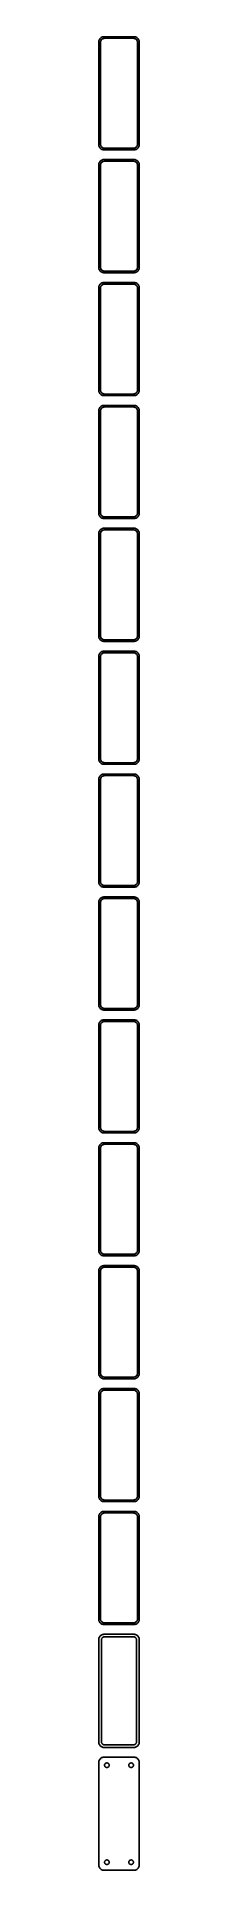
# Model space of a CAD drawing. Header units: metres. Extents: x -19 to 19, y 1658 to 3358.
import ezdxf

# ---------------------------------------------------------------- set-up
doc = ezdxf.new("R2010")
doc.units = ezdxf.units.M

msp = doc.modelspace()

# ---------------------------------------------------------------- linework, layer by layer
for p, q in [((-18.7106, 3354.13), (-18.75, 3353.5)), ((-18.75, 3353.5), (-18.75, 3258.5)), ((-18.5929, 3354.74), (-18.7106, 3354.13)), ((-18.3989, 3355.34), (-18.5929, 3354.74)), ((-18.1315, 3355.91), (-18.3989, 3355.34)), ((-17.7951, 3356.44), (-18.1315, 3355.91)), ((-17.3948, 3356.92), (-17.7951, 3356.44)), ((-16.9371, 3357.35), (-17.3948, 3356.92)), ((-17.25, 3353), (-17.2184, 3353.5)), ((-17.25, 3259), (-17.25, 3353)), ((-17.2184, 3353.5), (-17.1243, 3353.99)), ((-17.1243, 3353.99), (-16.9691, 3354.47)), ((-16.9691, 3354.47), (-16.7552, 3354.93)), ((-16.4291, 3357.72), (-16.9371, 3357.35)), ((-16.7552, 3354.93), (-16.4861, 3355.35)), ((-16.4861, 3355.35), (-16.1659, 3355.74)), ((-15.8789, 3358.02), (-16.4291, 3357.72)), ((-16.1659, 3355.74), (-15.7997, 3356.08)), ((-15.2951, 3358.26), (-15.8789, 3358.02)), ((-15.7997, 3356.08), (-15.3933, 3356.38)), ((-15.3933, 3356.38), (-14.9531, 3356.62)), ((-14.6869, 3358.41), (-15.2951, 3358.26)), ((-14.9531, 3356.62), (-14.4861, 3356.8)), ((-14.0639, 3358.49), (-14.6869, 3358.41)), ((-14.4861, 3356.8), (-13.9995, 3356.93)), ((14.0639, 3358.49), (-14.0639, 3358.49)), ((-13.9995, 3356.93), (-13.5012, 3356.99)), ((-13.5012, 3356.99), (13.5012, 3356.99)), ((13.5012, 3356.99), (13.9995, 3356.93)), ((13.9995, 3356.93), (14.4861, 3356.8)), ((14.6869, 3358.41), (14.0639, 3358.49)), ((14.4861, 3356.8), (14.9531, 3356.62)), ((15.2951, 3358.26), (14.6869, 3358.41)), ((14.9531, 3356.62), (15.3933, 3356.38)), ((15.8789, 3358.02), (15.2951, 3358.26)), ((15.3933, 3356.38), (15.7997, 3356.08)), ((15.7997, 3356.08), (16.1659, 3355.74)), ((16.4291, 3357.72), (15.8789, 3358.02)), ((16.1659, 3355.74), (16.4861, 3355.35)), ((16.9371, 3357.35), (16.4291, 3357.72)), ((16.4861, 3355.35), (16.7552, 3354.93)), ((16.7552, 3354.93), (16.9691, 3354.47)), ((17.3948, 3356.92), (16.9371, 3357.35)), ((16.9691, 3354.47), (17.1243, 3353.99)), ((17.1243, 3353.99), (17.2184, 3353.5)), ((17.2184, 3353.5), (17.25, 3353)), ((17.25, 3353), (17.25, 3259)), ((17.7951, 3356.44), (17.3948, 3356.92)), ((18.1315, 3355.91), (17.7951, 3356.44)), ((18.3989, 3355.34), (18.1315, 3355.91)), ((18.5929, 3354.74), (18.3989, 3355.34)), ((18.7106, 3354.13), (18.5929, 3354.74)), ((18.75, 3353.5), (18.7106, 3354.13)), ((18.75, 3258.5), (18.75, 3353.5)), ((-18.75, 3258.5), (-18.7106, 3257.87)), ((-18.7106, 3257.87), (-18.5929, 3257.26)), ((-18.5929, 3257.26), (-18.3989, 3256.66)), ((-18.3989, 3256.66), (-18.1315, 3256.09)), ((-18.1315, 3256.09), (-17.7951, 3255.56)), ((-17.7951, 3255.56), (-17.3948, 3255.08)), ((-17.3948, 3255.08), (-16.9371, 3254.65)), ((-17.2184, 3258.5), (-17.25, 3259)), ((-17.1243, 3258.01), (-17.2184, 3258.5)), ((-16.9691, 3257.53), (-17.1243, 3258.01)), ((-16.7552, 3257.07), (-16.9691, 3257.53)), ((-16.9371, 3254.65), (-16.4291, 3254.28)), ((-16.4861, 3256.65), (-16.7552, 3257.07)), ((-16.1659, 3256.26), (-16.4861, 3256.65)), ((-16.4291, 3254.28), (-15.8789, 3253.98)), ((-15.7997, 3255.92), (-16.1659, 3256.26)), ((-15.8789, 3253.98), (-15.2951, 3253.74)), ((-15.3933, 3255.62), (-15.7997, 3255.92)), ((-14.9531, 3255.38), (-15.3933, 3255.62)), ((-15.2951, 3253.74), (-14.6869, 3253.59)), ((-14.4861, 3255.2), (-14.9531, 3255.38)), ((-14.6869, 3253.59), (-14.0639, 3253.51)), ((-13.9995, 3255.07), (-14.4861, 3255.2)), ((-14.0639, 3253.51), (14.0639, 3253.51)), ((-13.5012, 3255.01), (-13.9995, 3255.07)), ((13.5012, 3255.01), (-13.5012, 3255.01)), ((13.9995, 3255.07), (13.5012, 3255.01)), ((14.4861, 3255.2), (13.9995, 3255.07)), ((14.0639, 3253.51), (14.6869, 3253.59)), ((14.9531, 3255.38), (14.4861, 3255.2)), ((14.6869, 3253.59), (15.2951, 3253.74)), ((15.3933, 3255.62), (14.9531, 3255.38)), ((15.2951, 3253.74), (15.8789, 3253.98)), ((15.7997, 3255.92), (15.3933, 3255.62)), ((16.1659, 3256.26), (15.7997, 3255.92)), ((15.8789, 3253.98), (16.4291, 3254.28)), ((16.4861, 3256.65), (16.1659, 3256.26)), ((16.4291, 3254.28), (16.9371, 3254.65)), ((16.7552, 3257.07), (16.4861, 3256.65)), ((16.9691, 3257.53), (16.7552, 3257.07)), ((16.9371, 3254.65), (17.3948, 3255.08)), ((17.1243, 3258.01), (16.9691, 3257.53)), ((17.2184, 3258.5), (17.1243, 3258.01)), ((17.25, 3259), (17.2184, 3258.5)), ((17.3948, 3255.08), (17.7951, 3255.56)), ((17.7951, 3255.56), (18.1315, 3256.09)), ((18.1315, 3256.09), (18.3989, 3256.66)), ((18.3989, 3256.66), (18.5929, 3257.26)), ((18.5929, 3257.26), (18.7106, 3257.87)), ((18.7106, 3257.87), (18.75, 3258.5)), ((-18.7106, 3240.13), (-18.75, 3239.5)), ((-18.75, 3239.5), (-18.75, 3144.5)), ((-18.5929, 3240.74), (-18.7106, 3240.13)), ((-18.3989, 3241.34), (-18.5929, 3240.74)), ((-18.1315, 3241.91), (-18.3989, 3241.34)), ((-17.7951, 3242.44), (-18.1315, 3241.91)), ((-17.3948, 3242.92), (-17.7951, 3242.44)), ((-16.9371, 3243.35), (-17.3948, 3242.92)), ((-17.25, 3239), (-17.2184, 3239.5)), ((-17.25, 3145), (-17.25, 3239)), ((-17.2184, 3239.5), (-17.1243, 3239.99)), ((-17.1243, 3239.99), (-16.9691, 3240.47)), ((-16.9691, 3240.47), (-16.7552, 3240.93)), ((-16.4291, 3243.72), (-16.9371, 3243.35)), ((-16.7552, 3240.93), (-16.4861, 3241.35)), ((-16.4861, 3241.35), (-16.1659, 3241.74)), ((-15.8789, 3244.02), (-16.4291, 3243.72)), ((-16.1659, 3241.74), (-15.7997, 3242.08)), ((-15.2951, 3244.26), (-15.8789, 3244.02)), ((-15.7997, 3242.08), (-15.3933, 3242.38)), ((-15.3933, 3242.38), (-14.9531, 3242.62)), ((-14.6869, 3244.41), (-15.2951, 3244.26)), ((-14.9531, 3242.62), (-14.4861, 3242.8)), ((-14.0639, 3244.49), (-14.6869, 3244.41)), ((-14.4861, 3242.8), (-13.9995, 3242.93)), ((14.0639, 3244.49), (-14.0639, 3244.49)), ((-13.9995, 3242.93), (-13.5012, 3242.99)), ((-13.5012, 3242.99), (13.5012, 3242.99)), ((13.5012, 3242.99), (13.9995, 3242.93)), ((13.9995, 3242.93), (14.4861, 3242.8)), ((14.6869, 3244.41), (14.0639, 3244.49)), ((14.4861, 3242.8), (14.9531, 3242.62)), ((15.2951, 3244.26), (14.6869, 3244.41)), ((14.9531, 3242.62), (15.3933, 3242.38)), ((15.8789, 3244.02), (15.2951, 3244.26)), ((15.3933, 3242.38), (15.7997, 3242.08)), ((15.7997, 3242.08), (16.1659, 3241.74)), ((16.4291, 3243.72), (15.8789, 3244.02)), ((16.1659, 3241.74), (16.4861, 3241.35)), ((16.9371, 3243.35), (16.4291, 3243.72)), ((16.4861, 3241.35), (16.7552, 3240.93)), ((16.7552, 3240.93), (16.9691, 3240.47)), ((17.3948, 3242.92), (16.9371, 3243.35)), ((16.9691, 3240.47), (17.1243, 3239.99)), ((17.1243, 3239.99), (17.2184, 3239.5)), ((17.2184, 3239.5), (17.25, 3239)), ((17.25, 3239), (17.25, 3145)), ((17.7951, 3242.44), (17.3948, 3242.92)), ((18.1315, 3241.91), (17.7951, 3242.44)), ((18.3989, 3241.34), (18.1315, 3241.91)), ((18.5929, 3240.74), (18.3989, 3241.34)), ((18.7106, 3240.13), (18.5929, 3240.74)), ((18.75, 3239.5), (18.7106, 3240.13)), ((18.75, 3144.5), (18.75, 3239.5)), ((-18.75, 3144.5), (-18.7106, 3143.87)), ((-18.7106, 3143.87), (-18.5929, 3143.26)), ((-18.5929, 3143.26), (-18.3989, 3142.66)), ((-18.3989, 3142.66), (-18.1315, 3142.09)), ((-18.1315, 3142.09), (-17.7951, 3141.56)), ((-17.7951, 3141.56), (-17.3948, 3141.08)), ((-17.3948, 3141.08), (-16.9371, 3140.65)), ((-17.2184, 3144.5), (-17.25, 3145)), ((-17.1243, 3144.01), (-17.2184, 3144.5)), ((-16.9691, 3143.53), (-17.1243, 3144.01)), ((-16.7552, 3143.07), (-16.9691, 3143.53)), ((-16.9371, 3140.65), (-16.4291, 3140.28)), ((-16.4861, 3142.65), (-16.7552, 3143.07)), ((-16.1659, 3142.26), (-16.4861, 3142.65)), ((-16.4291, 3140.28), (-15.8789, 3139.98)), ((-15.8789, 3130.02), (-16.4291, 3129.72)), ((-15.7997, 3141.92), (-16.1659, 3142.26)), ((-15.8789, 3139.98), (-15.2951, 3139.74)), ((-15.2951, 3130.26), (-15.8789, 3130.02)), ((-15.3933, 3141.62), (-15.7997, 3141.92)), ((-14.9531, 3141.38), (-15.3933, 3141.62)), ((-15.2951, 3139.74), (-14.6869, 3139.59)), ((-14.6869, 3130.41), (-15.2951, 3130.26)), ((-14.4861, 3141.2), (-14.9531, 3141.38)), ((-14.6869, 3139.59), (-14.0639, 3139.51)), ((-14.0639, 3130.49), (-14.6869, 3130.41)), ((-13.9995, 3141.07), (-14.4861, 3141.2)), ((-14.0639, 3139.51), (14.0639, 3139.51)), ((14.0639, 3130.49), (-14.0639, 3130.49)), ((-13.5012, 3141.01), (-13.9995, 3141.07)), ((13.5012, 3141.01), (-13.5012, 3141.01)), ((13.9995, 3141.07), (13.5012, 3141.01)), ((14.4861, 3141.2), (13.9995, 3141.07)), ((14.0639, 3139.51), (14.6869, 3139.59)), ((14.6869, 3130.41), (14.0639, 3130.49)), ((14.9531, 3141.38), (14.4861, 3141.2)), ((14.6869, 3139.59), (15.2951, 3139.74)), ((15.2951, 3130.26), (14.6869, 3130.41)), ((15.3933, 3141.62), (14.9531, 3141.38)), ((15.2951, 3139.74), (15.8789, 3139.98)), ((15.8789, 3130.02), (15.2951, 3130.26)), ((15.7997, 3141.92), (15.3933, 3141.62)), ((16.1659, 3142.26), (15.7997, 3141.92)), ((15.8789, 3139.98), (16.4291, 3140.28)), ((16.4291, 3129.72), (15.8789, 3130.02)), ((16.4861, 3142.65), (16.1659, 3142.26)), ((16.4291, 3140.28), (16.9371, 3140.65)), ((16.7552, 3143.07), (16.4861, 3142.65)), ((16.9691, 3143.53), (16.7552, 3143.07)), ((16.9371, 3140.65), (17.3948, 3141.08)), ((17.1243, 3144.01), (16.9691, 3143.53)), ((17.2184, 3144.5), (17.1243, 3144.01)), ((17.25, 3145), (17.2184, 3144.5)), ((17.3948, 3141.08), (17.7951, 3141.56)), ((17.7951, 3141.56), (18.1315, 3142.09)), ((18.1315, 3142.09), (18.3989, 3142.66)), ((18.3989, 3142.66), (18.5929, 3143.26)), ((18.5929, 3143.26), (18.7106, 3143.87)), ((18.7106, 3143.87), (18.75, 3144.5)), ((-18.7106, 3126.13), (-18.75, 3125.5)), ((-18.75, 3125.5), (-18.75, 3030.5)), ((-18.5929, 3126.74), (-18.7106, 3126.13)), ((-18.3989, 3127.34), (-18.5929, 3126.74)), ((-18.1315, 3127.91), (-18.3989, 3127.34)), ((-17.7951, 3128.44), (-18.1315, 3127.91)), ((-17.3948, 3128.92), (-17.7951, 3128.44)), ((-16.9371, 3129.35), (-17.3948, 3128.92)), ((-17.25, 3125), (-17.2184, 3125.5)), ((-17.25, 3031), (-17.25, 3125)), ((-17.2184, 3125.5), (-17.1243, 3125.99)), ((-17.1243, 3125.99), (-16.9691, 3126.47)), ((-16.9691, 3126.47), (-16.7552, 3126.93)), ((-16.4291, 3129.72), (-16.9371, 3129.35)), ((-16.7552, 3126.93), (-16.4861, 3127.35)), ((-16.4861, 3127.35), (-16.1659, 3127.74)), ((-16.1659, 3127.74), (-15.7997, 3128.08)), ((-15.7997, 3128.08), (-15.3933, 3128.38)), ((-15.3933, 3128.38), (-14.9531, 3128.62)), ((-14.9531, 3128.62), (-14.4861, 3128.8)), ((-14.4861, 3128.8), (-13.9995, 3128.93)), ((-13.9995, 3128.93), (-13.5012, 3128.99)), ((-13.5012, 3128.99), (13.5012, 3128.99)), ((13.5012, 3128.99), (13.9995, 3128.93)), ((13.9995, 3128.93), (14.4861, 3128.8)), ((14.4861, 3128.8), (14.9531, 3128.62)), ((14.9531, 3128.62), (15.3933, 3128.38)), ((15.3933, 3128.38), (15.7997, 3128.08)), ((15.7997, 3128.08), (16.1659, 3127.74)), ((16.1659, 3127.74), (16.4861, 3127.35)), ((16.9371, 3129.35), (16.4291, 3129.72)), ((16.4861, 3127.35), (16.7552, 3126.93)), ((16.7552, 3126.93), (16.9691, 3126.47)), ((17.3948, 3128.92), (16.9371, 3129.35)), ((16.9691, 3126.47), (17.1243, 3125.99)), ((17.1243, 3125.99), (17.2184, 3125.5)), ((17.2184, 3125.5), (17.25, 3125)), ((17.25, 3125), (17.25, 3031)), ((17.7951, 3128.44), (17.3948, 3128.92)), ((18.1315, 3127.91), (17.7951, 3128.44)), ((18.3989, 3127.34), (18.1315, 3127.91)), ((18.5929, 3126.74), (18.3989, 3127.34)), ((18.7106, 3126.13), (18.5929, 3126.74)), ((18.75, 3125.5), (18.7106, 3126.13)), ((18.75, 3030.5), (18.75, 3125.5)), ((-18.75, 3030.5), (-18.7106, 3029.87)), ((-18.7106, 3029.87), (-18.5929, 3029.26)), ((-18.5929, 3029.26), (-18.3989, 3028.66)), ((-18.3989, 3028.66), (-18.1315, 3028.09)), ((-18.1315, 3028.09), (-17.7951, 3027.56)), ((-17.2184, 3030.5), (-17.25, 3031)), ((-17.1243, 3030.01), (-17.2184, 3030.5)), ((-16.9691, 3029.53), (-17.1243, 3030.01)), ((-16.7552, 3029.07), (-16.9691, 3029.53)), ((-16.4861, 3028.65), (-16.7552, 3029.07)), ((-16.1659, 3028.26), (-16.4861, 3028.65)), ((-15.7997, 3027.92), (-16.1659, 3028.26)), ((-15.3933, 3027.62), (-15.7997, 3027.92)), ((15.7997, 3027.92), (15.3933, 3027.62)), ((16.1659, 3028.26), (15.7997, 3027.92)), ((16.4861, 3028.65), (16.1659, 3028.26)), ((16.7552, 3029.07), (16.4861, 3028.65)), ((16.9691, 3029.53), (16.7552, 3029.07)), ((17.1243, 3030.01), (16.9691, 3029.53)), ((17.2184, 3030.5), (17.1243, 3030.01)), ((17.25, 3031), (17.2184, 3030.5)), ((17.7951, 3027.56), (18.1315, 3028.09)), ((18.1315, 3028.09), (18.3989, 3028.66)), ((18.3989, 3028.66), (18.5929, 3029.26)), ((18.5929, 3029.26), (18.7106, 3029.87)), ((18.7106, 3029.87), (18.75, 3030.5)), ((-18.7106, 3012.13), (-18.75, 3011.5)), ((-18.75, 3011.5), (-18.75, 2916.5)), ((-18.5929, 3012.74), (-18.7106, 3012.13)), ((-18.3989, 3013.34), (-18.5929, 3012.74)), ((-18.1315, 3013.91), (-18.3989, 3013.34)), ((-17.7951, 3014.44), (-18.1315, 3013.91)), ((-17.7951, 3027.56), (-17.3948, 3027.08)), ((-17.3948, 3014.92), (-17.7951, 3014.44)), ((-17.3948, 3027.08), (-16.9371, 3026.65)), ((-16.9371, 3015.35), (-17.3948, 3014.92)), ((-17.25, 3011), (-17.2184, 3011.5)), ((-17.25, 2917), (-17.25, 3011)), ((-17.2184, 3011.5), (-17.1243, 3011.99)), ((-17.1243, 3011.99), (-16.9691, 3012.47)), ((-16.9691, 3012.47), (-16.7552, 3012.93)), ((-16.9371, 3026.65), (-16.4291, 3026.28)), ((-16.4291, 3015.72), (-16.9371, 3015.35)), ((-16.7552, 3012.93), (-16.4861, 3013.35)), ((-16.4861, 3013.35), (-16.1659, 3013.74)), ((-16.4291, 3026.28), (-15.8789, 3025.98)), ((-15.8789, 3016.02), (-16.4291, 3015.72)), ((-16.1659, 3013.74), (-15.7997, 3014.08)), ((-15.8789, 3025.98), (-15.2951, 3025.74)), ((-15.2951, 3016.26), (-15.8789, 3016.02)), ((-15.7997, 3014.08), (-15.3933, 3014.38)), ((-14.9531, 3027.38), (-15.3933, 3027.62)), ((-15.3933, 3014.38), (-14.9531, 3014.62)), ((-15.2951, 3025.74), (-14.6869, 3025.59)), ((-14.6869, 3016.41), (-15.2951, 3016.26)), ((-14.4861, 3027.2), (-14.9531, 3027.38)), ((-14.9531, 3014.62), (-14.4861, 3014.8)), ((-14.6869, 3025.59), (-14.0639, 3025.51)), ((-14.0639, 3016.49), (-14.6869, 3016.41)), ((-13.9995, 3027.07), (-14.4861, 3027.2)), ((-14.4861, 3014.8), (-13.9995, 3014.93)), ((-14.0639, 3025.51), (14.0639, 3025.51)), ((14.0639, 3016.49), (-14.0639, 3016.49)), ((-13.5012, 3027.01), (-13.9995, 3027.07)), ((-13.9995, 3014.93), (-13.5012, 3014.99)), ((13.5012, 3027.01), (-13.5012, 3027.01)), ((-13.5012, 3014.99), (13.5012, 3014.99)), ((13.9995, 3027.07), (13.5012, 3027.01)), ((13.5012, 3014.99), (13.9995, 3014.93)), ((14.4861, 3027.2), (13.9995, 3027.07)), ((13.9995, 3014.93), (14.4861, 3014.8)), ((14.0639, 3025.51), (14.6869, 3025.59)), ((14.6869, 3016.41), (14.0639, 3016.49)), ((14.9531, 3027.38), (14.4861, 3027.2)), ((14.4861, 3014.8), (14.9531, 3014.62)), ((14.6869, 3025.59), (15.2951, 3025.74)), ((15.2951, 3016.26), (14.6869, 3016.41)), ((15.3933, 3027.62), (14.9531, 3027.38)), ((14.9531, 3014.62), (15.3933, 3014.38)), ((15.2951, 3025.74), (15.8789, 3025.98)), ((15.8789, 3016.02), (15.2951, 3016.26)), ((15.3933, 3014.38), (15.7997, 3014.08)), ((15.7997, 3014.08), (16.1659, 3013.74)), ((15.8789, 3025.98), (16.4291, 3026.28)), ((16.4291, 3015.72), (15.8789, 3016.02)), ((16.1659, 3013.74), (16.4861, 3013.35)), ((16.4291, 3026.28), (16.9371, 3026.65)), ((16.9371, 3015.35), (16.4291, 3015.72)), ((16.4861, 3013.35), (16.7552, 3012.93)), ((16.7552, 3012.93), (16.9691, 3012.47)), ((16.9371, 3026.65), (17.3948, 3027.08)), ((17.3948, 3014.92), (16.9371, 3015.35)), ((16.9691, 3012.47), (17.1243, 3011.99)), ((17.1243, 3011.99), (17.2184, 3011.5)), ((17.2184, 3011.5), (17.25, 3011)), ((17.25, 3011), (17.25, 2917)), ((17.3948, 3027.08), (17.7951, 3027.56)), ((17.7951, 3014.44), (17.3948, 3014.92)), ((18.1315, 3013.91), (17.7951, 3014.44)), ((18.3989, 3013.34), (18.1315, 3013.91)), ((18.5929, 3012.74), (18.3989, 3013.34)), ((18.7106, 3012.13), (18.5929, 3012.74)), ((18.75, 3011.5), (18.7106, 3012.13)), ((18.75, 2916.5), (18.75, 3011.5)), ((-18.75, 2916.5), (-18.7106, 2915.87)), ((-18.7106, 2915.87), (-18.5929, 2915.26)), ((-18.5929, 2915.26), (-18.3989, 2914.66)), ((-18.3989, 2914.66), (-18.1315, 2914.09)), ((-18.1315, 2914.09), (-17.7951, 2913.56)), ((-17.7951, 2913.56), (-17.3948, 2913.08)), ((-17.3948, 2913.08), (-16.9371, 2912.65)), ((-17.2184, 2916.5), (-17.25, 2917)), ((-17.1243, 2916.01), (-17.2184, 2916.5)), ((-16.9691, 2915.53), (-17.1243, 2916.01)), ((-16.7552, 2915.07), (-16.9691, 2915.53)), ((-16.9371, 2912.65), (-16.4291, 2912.28)), ((-16.4861, 2914.65), (-16.7552, 2915.07)), ((-16.1659, 2914.26), (-16.4861, 2914.65)), ((-16.4291, 2912.28), (-15.8789, 2911.98)), ((-15.7997, 2913.92), (-16.1659, 2914.26)), ((-15.8789, 2911.98), (-15.2951, 2911.74)), ((-15.3933, 2913.62), (-15.7997, 2913.92)), ((-14.9531, 2913.38), (-15.3933, 2913.62)), ((-15.2951, 2911.74), (-14.6869, 2911.59)), ((-14.4861, 2913.2), (-14.9531, 2913.38)), ((-14.6869, 2911.59), (-14.0639, 2911.51)), ((-13.9995, 2913.07), (-14.4861, 2913.2)), ((-14.0639, 2911.51), (14.0639, 2911.51)), ((-13.5012, 2913.01), (-13.9995, 2913.07)), ((13.5012, 2913.01), (-13.5012, 2913.01)), ((13.9995, 2913.07), (13.5012, 2913.01)), ((14.4861, 2913.2), (13.9995, 2913.07)), ((14.0639, 2911.51), (14.6869, 2911.59)), ((14.9531, 2913.38), (14.4861, 2913.2)), ((14.6869, 2911.59), (15.2951, 2911.74)), ((15.3933, 2913.62), (14.9531, 2913.38)), ((15.2951, 2911.74), (15.8789, 2911.98)), ((15.7997, 2913.92), (15.3933, 2913.62)), ((16.1659, 2914.26), (15.7997, 2913.92)), ((15.8789, 2911.98), (16.4291, 2912.28)), ((16.4861, 2914.65), (16.1659, 2914.26)), ((16.4291, 2912.28), (16.9371, 2912.65)), ((16.7552, 2915.07), (16.4861, 2914.65)), ((16.9691, 2915.53), (16.7552, 2915.07)), ((16.9371, 2912.65), (17.3948, 2913.08)), ((17.1243, 2916.01), (16.9691, 2915.53)), ((17.2184, 2916.5), (17.1243, 2916.01)), ((17.25, 2917), (17.2184, 2916.5)), ((17.3948, 2913.08), (17.7951, 2913.56)), ((17.7951, 2913.56), (18.1315, 2914.09)), ((18.1315, 2914.09), (18.3989, 2914.66)), ((18.3989, 2914.66), (18.5929, 2915.26)), ((18.5929, 2915.26), (18.7106, 2915.87)), ((18.7106, 2915.87), (18.75, 2916.5)), ((-18.7106, 2898.13), (-18.75, 2897.5)), ((-18.75, 2897.5), (-18.75, 2802.5)), ((-18.5929, 2898.74), (-18.7106, 2898.13)), ((-18.3989, 2899.34), (-18.5929, 2898.74)), ((-18.1315, 2899.91), (-18.3989, 2899.34)), ((-17.7951, 2900.44), (-18.1315, 2899.91)), ((-17.3948, 2900.92), (-17.7951, 2900.44)), ((-16.9371, 2901.35), (-17.3948, 2900.92)), ((-17.25, 2897), (-17.2184, 2897.5)), ((-17.25, 2803), (-17.25, 2897)), ((-17.2184, 2897.5), (-17.1243, 2897.99)), ((-17.1243, 2897.99), (-16.9691, 2898.47)), ((-16.9691, 2898.47), (-16.7552, 2898.93)), ((-16.4291, 2901.72), (-16.9371, 2901.35)), ((-16.7552, 2898.93), (-16.4861, 2899.35)), ((-16.4861, 2899.35), (-16.1659, 2899.74)), ((-15.8789, 2902.02), (-16.4291, 2901.72)), ((-16.1659, 2899.74), (-15.7997, 2900.08)), ((-15.2951, 2902.26), (-15.8789, 2902.02)), ((-15.7997, 2900.08), (-15.3933, 2900.38)), ((-15.3933, 2900.38), (-14.9531, 2900.62)), ((-14.6869, 2902.41), (-15.2951, 2902.26)), ((-14.9531, 2900.62), (-14.4861, 2900.8)), ((-14.0639, 2902.49), (-14.6869, 2902.41)), ((-14.4861, 2900.8), (-13.9995, 2900.93)), ((14.0639, 2902.49), (-14.0639, 2902.49)), ((-13.9995, 2900.93), (-13.5012, 2900.99)), ((-13.5012, 2900.99), (13.5012, 2900.99)), ((13.5012, 2900.99), (13.9995, 2900.93)), ((13.9995, 2900.93), (14.4861, 2900.8)), ((14.6869, 2902.41), (14.0639, 2902.49)), ((14.4861, 2900.8), (14.9531, 2900.62)), ((15.2951, 2902.26), (14.6869, 2902.41)), ((14.9531, 2900.62), (15.3933, 2900.38)), ((15.8789, 2902.02), (15.2951, 2902.26)), ((15.3933, 2900.38), (15.7997, 2900.08)), ((15.7997, 2900.08), (16.1659, 2899.74)), ((16.4291, 2901.72), (15.8789, 2902.02)), ((16.1659, 2899.74), (16.4861, 2899.35)), ((16.9371, 2901.35), (16.4291, 2901.72)), ((16.4861, 2899.35), (16.7552, 2898.93)), ((16.7552, 2898.93), (16.9691, 2898.47)), ((17.3948, 2900.92), (16.9371, 2901.35)), ((16.9691, 2898.47), (17.1243, 2897.99)), ((17.1243, 2897.99), (17.2184, 2897.5)), ((17.2184, 2897.5), (17.25, 2897)), ((17.25, 2897), (17.25, 2803)), ((17.7951, 2900.44), (17.3948, 2900.92)), ((18.1315, 2899.91), (17.7951, 2900.44)), ((18.3989, 2899.34), (18.1315, 2899.91)), ((18.5929, 2898.74), (18.3989, 2899.34)), ((18.7106, 2898.13), (18.5929, 2898.74)), ((18.75, 2897.5), (18.7106, 2898.13)), ((18.75, 2802.5), (18.75, 2897.5)), ((-18.75, 2802.5), (-18.7106, 2801.87)), ((-18.7106, 2801.87), (-18.5929, 2801.26)), ((-18.5929, 2801.26), (-18.3989, 2800.66)), ((-18.3989, 2800.66), (-18.1315, 2800.09)), ((-18.1315, 2800.09), (-17.7951, 2799.56)), ((-17.7951, 2799.56), (-17.3948, 2799.08)), ((-17.3948, 2799.08), (-16.9371, 2798.65)), ((-17.2184, 2802.5), (-17.25, 2803)), ((-17.1243, 2802.01), (-17.2184, 2802.5)), ((-16.9691, 2801.53), (-17.1243, 2802.01)), ((-16.7552, 2801.07), (-16.9691, 2801.53)), ((-16.9371, 2798.65), (-16.4291, 2798.28)), ((-16.4861, 2800.65), (-16.7552, 2801.07)), ((-16.1659, 2800.26), (-16.4861, 2800.65)), ((-16.4291, 2798.28), (-15.8789, 2797.98)), ((-15.7997, 2799.92), (-16.1659, 2800.26)), ((-15.8789, 2797.98), (-15.2951, 2797.74)), ((-15.3933, 2799.62), (-15.7997, 2799.92)), ((-14.9531, 2799.38), (-15.3933, 2799.62)), ((-15.2951, 2797.74), (-14.6869, 2797.59)), ((-14.4861, 2799.2), (-14.9531, 2799.38)), ((-14.6869, 2797.59), (-14.0639, 2797.51)), ((-13.9995, 2799.07), (-14.4861, 2799.2)), ((-14.0639, 2797.51), (14.0639, 2797.51)), ((-13.5012, 2799.01), (-13.9995, 2799.07)), ((13.5012, 2799.01), (-13.5012, 2799.01)), ((13.9995, 2799.07), (13.5012, 2799.01)), ((14.4861, 2799.2), (13.9995, 2799.07)), ((14.0639, 2797.51), (14.6869, 2797.59)), ((14.9531, 2799.38), (14.4861, 2799.2)), ((14.6869, 2797.59), (15.2951, 2797.74)), ((15.3933, 2799.62), (14.9531, 2799.38)), ((15.2951, 2797.74), (15.8789, 2797.98)), ((15.7997, 2799.92), (15.3933, 2799.62)), ((16.1659, 2800.26), (15.7997, 2799.92)), ((15.8789, 2797.98), (16.4291, 2798.28)), ((16.4861, 2800.65), (16.1659, 2800.26)), ((16.4291, 2798.28), (16.9371, 2798.65)), ((16.7552, 2801.07), (16.4861, 2800.65)), ((16.9691, 2801.53), (16.7552, 2801.07)), ((16.9371, 2798.65), (17.3948, 2799.08)), ((17.1243, 2802.01), (16.9691, 2801.53)), ((17.2184, 2802.5), (17.1243, 2802.01)), ((17.25, 2803), (17.2184, 2802.5)), ((17.3948, 2799.08), (17.7951, 2799.56)), ((17.7951, 2799.56), (18.1315, 2800.09)), ((18.1315, 2800.09), (18.3989, 2800.66)), ((18.3989, 2800.66), (18.5929, 2801.26)), ((18.5929, 2801.26), (18.7106, 2801.87)), ((18.7106, 2801.87), (18.75, 2802.5)), ((-18.7106, 2784.13), (-18.75, 2783.5)), ((-18.75, 2783.5), (-18.75, 2688.5)), ((-18.5929, 2784.74), (-18.7106, 2784.13)), ((-18.3989, 2785.34), (-18.5929, 2784.74)), ((-18.1315, 2785.91), (-18.3989, 2785.34)), ((-17.7951, 2786.44), (-18.1315, 2785.91)), ((-17.3948, 2786.92), (-17.7951, 2786.44)), ((-16.9371, 2787.35), (-17.3948, 2786.92)), ((-17.25, 2783), (-17.2184, 2783.5)), ((-17.25, 2689), (-17.25, 2783)), ((-17.2184, 2783.5), (-17.1243, 2783.99)), ((-17.1243, 2783.99), (-16.9691, 2784.47)), ((-16.9691, 2784.47), (-16.7552, 2784.93)), ((-16.4291, 2787.72), (-16.9371, 2787.35)), ((-16.7552, 2784.93), (-16.4861, 2785.35)), ((-16.4861, 2785.35), (-16.1659, 2785.74)), ((-15.8789, 2788.02), (-16.4291, 2787.72)), ((-16.1659, 2785.74), (-15.7997, 2786.08)), ((-15.2951, 2788.26), (-15.8789, 2788.02)), ((-15.7997, 2786.08), (-15.3933, 2786.38)), ((-15.3933, 2786.38), (-14.9531, 2786.62)), ((-14.6869, 2788.41), (-15.2951, 2788.26)), ((-14.9531, 2786.62), (-14.4861, 2786.8)), ((-14.0639, 2788.49), (-14.6869, 2788.41)), ((-14.4861, 2786.8), (-13.9995, 2786.93)), ((14.0639, 2788.49), (-14.0639, 2788.49)), ((-13.9995, 2786.93), (-13.5012, 2786.99)), ((-13.5012, 2786.99), (13.5012, 2786.99)), ((13.5012, 2786.99), (13.9995, 2786.93)), ((13.9995, 2786.93), (14.4861, 2786.8)), ((14.6869, 2788.41), (14.0639, 2788.49)), ((14.4861, 2786.8), (14.9531, 2786.62)), ((15.2951, 2788.26), (14.6869, 2788.41)), ((14.9531, 2786.62), (15.3933, 2786.38)), ((15.8789, 2788.02), (15.2951, 2788.26)), ((15.3933, 2786.38), (15.7997, 2786.08)), ((15.7997, 2786.08), (16.1659, 2785.74)), ((16.4291, 2787.72), (15.8789, 2788.02)), ((16.1659, 2785.74), (16.4861, 2785.35)), ((16.9371, 2787.35), (16.4291, 2787.72)), ((16.4861, 2785.35), (16.7552, 2784.93)), ((16.7552, 2784.93), (16.9691, 2784.47)), ((17.3948, 2786.92), (16.9371, 2787.35)), ((16.9691, 2784.47), (17.1243, 2783.99)), ((17.1243, 2783.99), (17.2184, 2783.5)), ((17.2184, 2783.5), (17.25, 2783)), ((17.25, 2783), (17.25, 2689)), ((17.7951, 2786.44), (17.3948, 2786.92)), ((18.1315, 2785.91), (17.7951, 2786.44)), ((18.3989, 2785.34), (18.1315, 2785.91)), ((18.5929, 2784.74), (18.3989, 2785.34)), ((18.7106, 2784.13), (18.5929, 2784.74)), ((18.75, 2783.5), (18.7106, 2784.13)), ((18.75, 2688.5), (18.75, 2783.5)), ((-18.75, 2688.5), (-18.7106, 2687.87)), ((-18.7106, 2687.87), (-18.5929, 2687.26)), ((-17.2184, 2688.5), (-17.25, 2689)), ((-17.1243, 2688.01), (-17.2184, 2688.5)), ((-16.9691, 2687.53), (-17.1243, 2688.01)), ((17.1243, 2688.01), (16.9691, 2687.53)), ((17.2184, 2688.5), (17.1243, 2688.01)), ((17.25, 2689), (17.2184, 2688.5)), ((18.5929, 2687.26), (18.7106, 2687.87)), ((18.7106, 2687.87), (18.75, 2688.5)), ((-18.5929, 2670.74), (-18.7106, 2670.13)), ((-18.5929, 2687.26), (-18.3989, 2686.66)), ((-18.3989, 2671.34), (-18.5929, 2670.74)), ((-18.3989, 2686.66), (-18.1315, 2686.09)), ((-18.1315, 2671.91), (-18.3989, 2671.34)), ((-18.1315, 2686.09), (-17.7951, 2685.56)), ((-17.7951, 2672.44), (-18.1315, 2671.91)), ((-17.7951, 2685.56), (-17.3948, 2685.08)), ((-17.3948, 2672.92), (-17.7951, 2672.44)), ((-17.3948, 2685.08), (-16.9371, 2684.65)), ((-16.9371, 2673.35), (-17.3948, 2672.92)), ((-16.7552, 2687.07), (-16.9691, 2687.53)), ((-16.9691, 2670.47), (-16.7552, 2670.93)), ((-16.9371, 2684.65), (-16.4291, 2684.28)), ((-16.4291, 2673.72), (-16.9371, 2673.35)), ((-16.4861, 2686.65), (-16.7552, 2687.07)), ((-16.7552, 2670.93), (-16.4861, 2671.35)), ((-16.1659, 2686.26), (-16.4861, 2686.65)), ((-16.4861, 2671.35), (-16.1659, 2671.74)), ((-16.4291, 2684.28), (-15.8789, 2683.98)), ((-15.8789, 2674.02), (-16.4291, 2673.72)), ((-15.7997, 2685.92), (-16.1659, 2686.26)), ((-16.1659, 2671.74), (-15.7997, 2672.08)), ((-15.8789, 2683.98), (-15.2951, 2683.74)), ((-15.2951, 2674.26), (-15.8789, 2674.02)), ((-15.3933, 2685.62), (-15.7997, 2685.92)), ((-15.7997, 2672.08), (-15.3933, 2672.38)), ((-14.9531, 2685.38), (-15.3933, 2685.62)), ((-15.3933, 2672.38), (-14.9531, 2672.62)), ((-15.2951, 2683.74), (-14.6869, 2683.59)), ((-14.6869, 2674.41), (-15.2951, 2674.26)), ((-14.4861, 2685.2), (-14.9531, 2685.38)), ((-14.9531, 2672.62), (-14.4861, 2672.8)), ((-14.6869, 2683.59), (-14.0639, 2683.51)), ((-14.0639, 2674.49), (-14.6869, 2674.41)), ((-13.9995, 2685.07), (-14.4861, 2685.2)), ((-14.4861, 2672.8), (-13.9995, 2672.93)), ((-14.0639, 2683.51), (14.0639, 2683.51)), ((14.0639, 2674.49), (-14.0639, 2674.49)), ((-13.5012, 2685.01), (-13.9995, 2685.07)), ((-13.9995, 2672.93), (-13.5012, 2672.99)), ((13.5012, 2685.01), (-13.5012, 2685.01)), ((-13.5012, 2672.99), (13.5012, 2672.99)), ((13.9995, 2685.07), (13.5012, 2685.01)), ((13.5012, 2672.99), (13.9995, 2672.93)), ((14.4861, 2685.2), (13.9995, 2685.07)), ((13.9995, 2672.93), (14.4861, 2672.8)), ((14.0639, 2683.51), (14.6869, 2683.59)), ((14.6869, 2674.41), (14.0639, 2674.49)), ((14.9531, 2685.38), (14.4861, 2685.2)), ((14.4861, 2672.8), (14.9531, 2672.62)), ((14.6869, 2683.59), (15.2951, 2683.74)), ((15.2951, 2674.26), (14.6869, 2674.41)), ((15.3933, 2685.62), (14.9531, 2685.38)), ((14.9531, 2672.62), (15.3933, 2672.38)), ((15.2951, 2683.74), (15.8789, 2683.98)), ((15.8789, 2674.02), (15.2951, 2674.26)), ((15.7997, 2685.92), (15.3933, 2685.62)), ((15.3933, 2672.38), (15.7997, 2672.08)), ((16.1659, 2686.26), (15.7997, 2685.92)), ((15.7997, 2672.08), (16.1659, 2671.74)), ((15.8789, 2683.98), (16.4291, 2684.28)), ((16.4291, 2673.72), (15.8789, 2674.02)), ((16.4861, 2686.65), (16.1659, 2686.26)), ((16.1659, 2671.74), (16.4861, 2671.35)), ((16.4291, 2684.28), (16.9371, 2684.65)), ((16.9371, 2673.35), (16.4291, 2673.72)), ((16.7552, 2687.07), (16.4861, 2686.65)), ((16.4861, 2671.35), (16.7552, 2670.93)), ((16.9691, 2687.53), (16.7552, 2687.07)), ((16.7552, 2670.93), (16.9691, 2670.47)), ((16.9371, 2684.65), (17.3948, 2685.08)), ((17.3948, 2672.92), (16.9371, 2673.35)), ((17.3948, 2685.08), (17.7951, 2685.56)), ((17.7951, 2672.44), (17.3948, 2672.92)), ((17.7951, 2685.56), (18.1315, 2686.09)), ((18.1315, 2671.91), (17.7951, 2672.44)), ((18.1315, 2686.09), (18.3989, 2686.66)), ((18.3989, 2671.34), (18.1315, 2671.91)), ((18.3989, 2686.66), (18.5929, 2687.26)), ((18.5929, 2670.74), (18.3989, 2671.34)), ((18.7106, 2670.13), (18.5929, 2670.74)), ((-18.7106, 2670.13), (-18.75, 2669.5)), ((-18.75, 2669.5), (-18.75, 2574.5)), ((-17.25, 2669), (-17.2184, 2669.5)), ((-17.25, 2575), (-17.25, 2669)), ((-17.2184, 2669.5), (-17.1243, 2669.99)), ((-17.1243, 2669.99), (-16.9691, 2670.47)), ((16.9691, 2670.47), (17.1243, 2669.99)), ((17.1243, 2669.99), (17.2184, 2669.5)), ((17.2184, 2669.5), (17.25, 2669)), ((17.25, 2669), (17.25, 2575)), ((18.75, 2669.5), (18.7106, 2670.13)), ((18.75, 2574.5), (18.75, 2669.5)), ((-18.75, 2574.5), (-18.7106, 2573.87)), ((-18.7106, 2573.87), (-18.5929, 2573.26)), ((-18.5929, 2573.26), (-18.3989, 2572.66)), ((-18.3989, 2572.66), (-18.1315, 2572.09)), ((-18.1315, 2572.09), (-17.7951, 2571.56)), ((-17.7951, 2571.56), (-17.3948, 2571.08)), ((-17.3948, 2571.08), (-16.9371, 2570.65)), ((-17.2184, 2574.5), (-17.25, 2575)), ((-17.1243, 2574.01), (-17.2184, 2574.5)), ((-16.9691, 2573.53), (-17.1243, 2574.01)), ((-16.7552, 2573.07), (-16.9691, 2573.53)), ((-16.9371, 2570.65), (-16.4291, 2570.28)), ((-16.4861, 2572.65), (-16.7552, 2573.07)), ((-16.1659, 2572.26), (-16.4861, 2572.65)), ((-16.4291, 2570.28), (-15.8789, 2569.98)), ((-15.7997, 2571.92), (-16.1659, 2572.26)), ((-15.8789, 2569.98), (-15.2951, 2569.74)), ((-15.3933, 2571.62), (-15.7997, 2571.92)), ((-14.9531, 2571.38), (-15.3933, 2571.62)), ((-15.2951, 2569.74), (-14.6869, 2569.59)), ((-14.4861, 2571.2), (-14.9531, 2571.38)), ((-14.6869, 2569.59), (-14.0639, 2569.51)), ((-13.9995, 2571.07), (-14.4861, 2571.2)), ((-14.0639, 2569.51), (14.0639, 2569.51)), ((-13.5012, 2571.01), (-13.9995, 2571.07)), ((13.5012, 2571.01), (-13.5012, 2571.01)), ((13.9995, 2571.07), (13.5012, 2571.01)), ((14.4861, 2571.2), (13.9995, 2571.07)), ((14.0639, 2569.51), (14.6869, 2569.59)), ((14.9531, 2571.38), (14.4861, 2571.2)), ((14.6869, 2569.59), (15.2951, 2569.74)), ((15.3933, 2571.62), (14.9531, 2571.38)), ((15.2951, 2569.74), (15.8789, 2569.98)), ((15.7997, 2571.92), (15.3933, 2571.62)), ((16.1659, 2572.26), (15.7997, 2571.92)), ((15.8789, 2569.98), (16.4291, 2570.28)), ((16.4861, 2572.65), (16.1659, 2572.26)), ((16.4291, 2570.28), (16.9371, 2570.65)), ((16.7552, 2573.07), (16.4861, 2572.65)), ((16.9691, 2573.53), (16.7552, 2573.07)), ((16.9371, 2570.65), (17.3948, 2571.08)), ((17.1243, 2574.01), (16.9691, 2573.53)), ((17.2184, 2574.5), (17.1243, 2574.01)), ((17.25, 2575), (17.2184, 2574.5)), ((17.3948, 2571.08), (17.7951, 2571.56)), ((17.7951, 2571.56), (18.1315, 2572.09)), ((18.1315, 2572.09), (18.3989, 2572.66)), ((18.3989, 2572.66), (18.5929, 2573.26)), ((18.5929, 2573.26), (18.7106, 2573.87)), ((18.7106, 2573.87), (18.75, 2574.5)), ((-18.7106, 2556.13), (-18.75, 2555.5)), ((-18.75, 2555.5), (-18.75, 2460.5)), ((-18.5929, 2556.74), (-18.7106, 2556.13)), ((-18.3989, 2557.34), (-18.5929, 2556.74)), ((-18.1315, 2557.91), (-18.3989, 2557.34)), ((-17.7951, 2558.44), (-18.1315, 2557.91)), ((-17.3948, 2558.92), (-17.7951, 2558.44)), ((-16.9371, 2559.35), (-17.3948, 2558.92)), ((-17.25, 2555), (-17.2184, 2555.5)), ((-17.25, 2461), (-17.25, 2555)), ((-17.2184, 2555.5), (-17.1243, 2555.99)), ((-17.1243, 2555.99), (-16.9691, 2556.47)), ((-16.9691, 2556.47), (-16.7552, 2556.93)), ((-16.4291, 2559.72), (-16.9371, 2559.35)), ((-16.7552, 2556.93), (-16.4861, 2557.35)), ((-16.4861, 2557.35), (-16.1659, 2557.74)), ((-15.8789, 2560.02), (-16.4291, 2559.72)), ((-16.1659, 2557.74), (-15.7997, 2558.08)), ((-15.2951, 2560.26), (-15.8789, 2560.02)), ((-15.7997, 2558.08), (-15.3933, 2558.38)), ((-15.3933, 2558.38), (-14.9531, 2558.62)), ((-14.6869, 2560.41), (-15.2951, 2560.26)), ((-14.9531, 2558.62), (-14.4861, 2558.8)), ((-14.0639, 2560.49), (-14.6869, 2560.41)), ((-14.4861, 2558.8), (-13.9995, 2558.93)), ((14.0639, 2560.49), (-14.0639, 2560.49)), ((-13.9995, 2558.93), (-13.5012, 2558.99)), ((-13.5012, 2558.99), (13.5012, 2558.99)), ((13.5012, 2558.99), (13.9995, 2558.93)), ((13.9995, 2558.93), (14.4861, 2558.8)), ((14.6869, 2560.41), (14.0639, 2560.49)), ((14.4861, 2558.8), (14.9531, 2558.62)), ((15.2951, 2560.26), (14.6869, 2560.41)), ((14.9531, 2558.62), (15.3933, 2558.38)), ((15.8789, 2560.02), (15.2951, 2560.26)), ((15.3933, 2558.38), (15.7997, 2558.08)), ((15.7997, 2558.08), (16.1659, 2557.74)), ((16.4291, 2559.72), (15.8789, 2560.02)), ((16.1659, 2557.74), (16.4861, 2557.35)), ((16.9371, 2559.35), (16.4291, 2559.72)), ((16.4861, 2557.35), (16.7552, 2556.93)), ((16.7552, 2556.93), (16.9691, 2556.47)), ((17.3948, 2558.92), (16.9371, 2559.35)), ((16.9691, 2556.47), (17.1243, 2555.99)), ((17.1243, 2555.99), (17.2184, 2555.5)), ((17.2184, 2555.5), (17.25, 2555)), ((17.25, 2555), (17.25, 2461)), ((17.7951, 2558.44), (17.3948, 2558.92)), ((18.1315, 2557.91), (17.7951, 2558.44)), ((18.3989, 2557.34), (18.1315, 2557.91)), ((18.5929, 2556.74), (18.3989, 2557.34)), ((18.7106, 2556.13), (18.5929, 2556.74)), ((18.75, 2555.5), (18.7106, 2556.13)), ((18.75, 2460.5), (18.75, 2555.5)), ((-18.75, 2460.5), (-18.7106, 2459.87)), ((-18.7106, 2459.87), (-18.5929, 2459.26)), ((-18.5929, 2459.26), (-18.3989, 2458.66)), ((-18.3989, 2458.66), (-18.1315, 2458.09)), ((-18.1315, 2458.09), (-17.7951, 2457.56)), ((-17.7951, 2457.56), (-17.3948, 2457.08)), ((-17.3948, 2457.08), (-16.9371, 2456.65)), ((-17.2184, 2460.5), (-17.25, 2461)), ((-17.1243, 2460.01), (-17.2184, 2460.5)), ((-16.9691, 2459.53), (-17.1243, 2460.01)), ((-16.7552, 2459.07), (-16.9691, 2459.53)), ((-16.9371, 2456.65), (-16.4291, 2456.28)), ((-16.4861, 2458.65), (-16.7552, 2459.07)), ((-16.1659, 2458.26), (-16.4861, 2458.65)), ((-16.4291, 2456.28), (-15.8789, 2455.98)), ((-15.7997, 2457.92), (-16.1659, 2458.26)), ((-15.8789, 2455.98), (-15.2951, 2455.74)), ((-15.3933, 2457.62), (-15.7997, 2457.92)), ((-14.9531, 2457.38), (-15.3933, 2457.62)), ((-15.2951, 2455.74), (-14.6869, 2455.59)), ((-14.4861, 2457.2), (-14.9531, 2457.38)), ((-14.6869, 2455.59), (-14.0639, 2455.51)), ((-13.9995, 2457.07), (-14.4861, 2457.2)), ((-14.0639, 2455.51), (14.0639, 2455.51)), ((-13.5012, 2457.01), (-13.9995, 2457.07)), ((13.5012, 2457.01), (-13.5012, 2457.01)), ((13.9995, 2457.07), (13.5012, 2457.01)), ((14.4861, 2457.2), (13.9995, 2457.07)), ((14.0639, 2455.51), (14.6869, 2455.59)), ((14.9531, 2457.38), (14.4861, 2457.2)), ((14.6869, 2455.59), (15.2951, 2455.74)), ((15.3933, 2457.62), (14.9531, 2457.38)), ((15.2951, 2455.74), (15.8789, 2455.98)), ((15.7997, 2457.92), (15.3933, 2457.62)), ((16.1659, 2458.26), (15.7997, 2457.92)), ((15.8789, 2455.98), (16.4291, 2456.28)), ((16.4861, 2458.65), (16.1659, 2458.26)), ((16.4291, 2456.28), (16.9371, 2456.65)), ((16.7552, 2459.07), (16.4861, 2458.65)), ((16.9691, 2459.53), (16.7552, 2459.07)), ((16.9371, 2456.65), (17.3948, 2457.08)), ((17.1243, 2460.01), (16.9691, 2459.53)), ((17.2184, 2460.5), (17.1243, 2460.01)), ((17.25, 2461), (17.2184, 2460.5)), ((17.3948, 2457.08), (17.7951, 2457.56)), ((17.7951, 2457.56), (18.1315, 2458.09)), ((18.1315, 2458.09), (18.3989, 2458.66)), ((18.3989, 2458.66), (18.5929, 2459.26)), ((18.5929, 2459.26), (18.7106, 2459.87)), ((18.7106, 2459.87), (18.75, 2460.5)), ((-18.7106, 2442.13), (-18.75, 2441.5)), ((-18.75, 2441.5), (-18.75, 2346.5)), ((-18.5929, 2442.74), (-18.7106, 2442.13)), ((-18.3989, 2443.34), (-18.5929, 2442.74)), ((-18.1315, 2443.91), (-18.3989, 2443.34)), ((-17.7951, 2444.44), (-18.1315, 2443.91)), ((-17.3948, 2444.92), (-17.7951, 2444.44)), ((-16.9371, 2445.35), (-17.3948, 2444.92)), ((-17.25, 2441), (-17.2184, 2441.5)), ((-17.25, 2347), (-17.25, 2441)), ((-17.2184, 2441.5), (-17.1243, 2441.99)), ((-17.1243, 2441.99), (-16.9691, 2442.47)), ((-16.9691, 2442.47), (-16.7552, 2442.93)), ((-16.4291, 2445.72), (-16.9371, 2445.35)), ((-16.7552, 2442.93), (-16.4861, 2443.35)), ((-16.4861, 2443.35), (-16.1659, 2443.74)), ((-15.8789, 2446.02), (-16.4291, 2445.72)), ((-16.1659, 2443.74), (-15.7997, 2444.08)), ((-15.2951, 2446.26), (-15.8789, 2446.02)), ((-15.7997, 2444.08), (-15.3933, 2444.38)), ((-15.3933, 2444.38), (-14.9531, 2444.62)), ((-14.6869, 2446.41), (-15.2951, 2446.26)), ((-14.9531, 2444.62), (-14.4861, 2444.8)), ((-14.0639, 2446.49), (-14.6869, 2446.41)), ((-14.4861, 2444.8), (-13.9995, 2444.93)), ((14.0639, 2446.49), (-14.0639, 2446.49)), ((-13.9995, 2444.93), (-13.5012, 2444.99)), ((-13.5012, 2444.99), (13.5012, 2444.99)), ((13.5012, 2444.99), (13.9995, 2444.93)), ((13.9995, 2444.93), (14.4861, 2444.8)), ((14.6869, 2446.41), (14.0639, 2446.49)), ((14.4861, 2444.8), (14.9531, 2444.62)), ((15.2951, 2446.26), (14.6869, 2446.41)), ((14.9531, 2444.62), (15.3933, 2444.38)), ((15.8789, 2446.02), (15.2951, 2446.26)), ((15.3933, 2444.38), (15.7997, 2444.08)), ((15.7997, 2444.08), (16.1659, 2443.74)), ((16.4291, 2445.72), (15.8789, 2446.02)), ((16.1659, 2443.74), (16.4861, 2443.35)), ((16.9371, 2445.35), (16.4291, 2445.72)), ((16.4861, 2443.35), (16.7552, 2442.93)), ((16.7552, 2442.93), (16.9691, 2442.47)), ((17.3948, 2444.92), (16.9371, 2445.35)), ((16.9691, 2442.47), (17.1243, 2441.99)), ((17.1243, 2441.99), (17.2184, 2441.5)), ((17.2184, 2441.5), (17.25, 2441)), ((17.25, 2441), (17.25, 2347)), ((17.7951, 2444.44), (17.3948, 2444.92)), ((18.1315, 2443.91), (17.7951, 2444.44)), ((18.3989, 2443.34), (18.1315, 2443.91)), ((18.5929, 2442.74), (18.3989, 2443.34)), ((18.7106, 2442.13), (18.5929, 2442.74)), ((18.75, 2441.5), (18.7106, 2442.13)), ((18.75, 2346.5), (18.75, 2441.5)), ((-18.75, 2346.5), (-18.7106, 2345.87)), ((-18.7106, 2345.87), (-18.5929, 2345.26)), ((-18.5929, 2345.26), (-18.3989, 2344.66)), ((-18.3989, 2344.66), (-18.1315, 2344.09)), ((-18.1315, 2344.09), (-17.7951, 2343.56)), ((-17.7951, 2330.44), (-18.1315, 2329.91)), ((-17.7951, 2343.56), (-17.3948, 2343.08)), ((-17.3948, 2330.92), (-17.7951, 2330.44)), ((-17.3948, 2343.08), (-16.9371, 2342.65)), ((-16.9371, 2331.35), (-17.3948, 2330.92)), ((-17.2184, 2346.5), (-17.25, 2347)), ((-17.1243, 2346.01), (-17.2184, 2346.5)), ((-16.9691, 2345.53), (-17.1243, 2346.01)), ((-16.7552, 2345.07), (-16.9691, 2345.53)), ((-16.9371, 2342.65), (-16.4291, 2342.28)), ((-16.4291, 2331.72), (-16.9371, 2331.35)), ((-16.4861, 2344.65), (-16.7552, 2345.07)), ((-16.1659, 2344.26), (-16.4861, 2344.65)), ((-16.4291, 2342.28), (-15.8789, 2341.98)), ((-15.8789, 2332.02), (-16.4291, 2331.72)), ((-15.7997, 2343.92), (-16.1659, 2344.26)), ((-15.8789, 2341.98), (-15.2951, 2341.74)), ((-15.2951, 2332.26), (-15.8789, 2332.02)), ((-15.3933, 2343.62), (-15.7997, 2343.92)), ((-15.7997, 2330.08), (-15.3933, 2330.38)), ((-14.9531, 2343.38), (-15.3933, 2343.62)), ((-15.3933, 2330.38), (-14.9531, 2330.62)), ((-15.2951, 2341.74), (-14.6869, 2341.59)), ((-14.6869, 2332.41), (-15.2951, 2332.26)), ((-14.4861, 2343.2), (-14.9531, 2343.38)), ((-14.9531, 2330.62), (-14.4861, 2330.8)), ((-14.6869, 2341.59), (-14.0639, 2341.51)), ((-14.0639, 2332.49), (-14.6869, 2332.41)), ((-13.9995, 2343.07), (-14.4861, 2343.2)), ((-14.4861, 2330.8), (-13.9995, 2330.93)), ((-14.0639, 2341.51), (14.0639, 2341.51)), ((14.0639, 2332.49), (-14.0639, 2332.49)), ((-13.5012, 2343.01), (-13.9995, 2343.07)), ((-13.9995, 2330.93), (-13.5012, 2330.99)), ((13.5012, 2343.01), (-13.5012, 2343.01)), ((-13.5012, 2330.99), (13.5012, 2330.99)), ((13.9995, 2343.07), (13.5012, 2343.01)), ((13.5012, 2330.99), (13.9995, 2330.93)), ((14.4861, 2343.2), (13.9995, 2343.07)), ((13.9995, 2330.93), (14.4861, 2330.8)), ((14.0639, 2341.51), (14.6869, 2341.59)), ((14.6869, 2332.41), (14.0639, 2332.49)), ((14.9531, 2343.38), (14.4861, 2343.2)), ((14.4861, 2330.8), (14.9531, 2330.62)), ((14.6869, 2341.59), (15.2951, 2341.74)), ((15.2951, 2332.26), (14.6869, 2332.41)), ((15.3933, 2343.62), (14.9531, 2343.38)), ((14.9531, 2330.62), (15.3933, 2330.38)), ((15.2951, 2341.74), (15.8789, 2341.98)), ((15.8789, 2332.02), (15.2951, 2332.26)), ((15.7997, 2343.92), (15.3933, 2343.62)), ((15.3933, 2330.38), (15.7997, 2330.08)), ((16.1659, 2344.26), (15.7997, 2343.92)), ((15.8789, 2341.98), (16.4291, 2342.28)), ((16.4291, 2331.72), (15.8789, 2332.02)), ((16.4861, 2344.65), (16.1659, 2344.26)), ((16.4291, 2342.28), (16.9371, 2342.65)), ((16.9371, 2331.35), (16.4291, 2331.72)), ((16.7552, 2345.07), (16.4861, 2344.65)), ((16.9691, 2345.53), (16.7552, 2345.07)), ((16.9371, 2342.65), (17.3948, 2343.08)), ((17.3948, 2330.92), (16.9371, 2331.35)), ((17.1243, 2346.01), (16.9691, 2345.53)), ((17.2184, 2346.5), (17.1243, 2346.01)), ((17.25, 2347), (17.2184, 2346.5)), ((17.3948, 2343.08), (17.7951, 2343.56)), ((17.7951, 2330.44), (17.3948, 2330.92)), ((17.7951, 2343.56), (18.1315, 2344.09)), ((18.1315, 2329.91), (17.7951, 2330.44)), ((18.1315, 2344.09), (18.3989, 2344.66)), ((18.3989, 2344.66), (18.5929, 2345.26)), ((18.5929, 2345.26), (18.7106, 2345.87)), ((18.7106, 2345.87), (18.75, 2346.5)), ((-18.7106, 2328.13), (-18.75, 2327.5)), ((-18.75, 2327.5), (-18.75, 2232.5)), ((-18.5929, 2328.74), (-18.7106, 2328.13)), ((-18.3989, 2329.34), (-18.5929, 2328.74)), ((-18.1315, 2329.91), (-18.3989, 2329.34)), ((-17.25, 2327), (-17.2184, 2327.5)), ((-17.25, 2233), (-17.25, 2327)), ((-17.2184, 2327.5), (-17.1243, 2327.99)), ((-17.1243, 2327.99), (-16.9691, 2328.47)), ((-16.9691, 2328.47), (-16.7552, 2328.93)), ((-16.7552, 2328.93), (-16.4861, 2329.35)), ((-16.4861, 2329.35), (-16.1659, 2329.74)), ((-16.1659, 2329.74), (-15.7997, 2330.08)), ((15.7997, 2330.08), (16.1659, 2329.74)), ((16.1659, 2329.74), (16.4861, 2329.35)), ((16.4861, 2329.35), (16.7552, 2328.93)), ((16.7552, 2328.93), (16.9691, 2328.47)), ((16.9691, 2328.47), (17.1243, 2327.99)), ((17.1243, 2327.99), (17.2184, 2327.5)), ((17.2184, 2327.5), (17.25, 2327)), ((17.25, 2327), (17.25, 2233)), ((18.3989, 2329.34), (18.1315, 2329.91)), ((18.5929, 2328.74), (18.3989, 2329.34)), ((18.7106, 2328.13), (18.5929, 2328.74)), ((18.75, 2327.5), (18.7106, 2328.13)), ((18.75, 2232.5), (18.75, 2327.5)), ((-18.75, 2232.5), (-18.7106, 2231.87)), ((-18.7106, 2231.87), (-18.5929, 2231.26)), ((-18.5929, 2231.26), (-18.3989, 2230.66)), ((-18.3989, 2230.66), (-18.1315, 2230.09)), ((-18.1315, 2230.09), (-17.7951, 2229.56)), ((-17.7951, 2229.56), (-17.3948, 2229.08)), ((-17.3948, 2229.08), (-16.9371, 2228.65)), ((-17.2184, 2232.5), (-17.25, 2233)), ((-17.1243, 2232.01), (-17.2184, 2232.5)), ((-16.9691, 2231.53), (-17.1243, 2232.01)), ((-16.7552, 2231.07), (-16.9691, 2231.53)), ((-16.9371, 2228.65), (-16.4291, 2228.28)), ((-16.4861, 2230.65), (-16.7552, 2231.07)), ((-16.1659, 2230.26), (-16.4861, 2230.65)), ((-15.7997, 2229.92), (-16.1659, 2230.26)), ((-15.3933, 2229.62), (-15.7997, 2229.92)), ((-14.9531, 2229.38), (-15.3933, 2229.62)), ((-14.4861, 2229.2), (-14.9531, 2229.38)), ((-13.9995, 2229.07), (-14.4861, 2229.2)), ((-13.5012, 2229.01), (-13.9995, 2229.07)), ((13.5012, 2229.01), (-13.5012, 2229.01)), ((13.9995, 2229.07), (13.5012, 2229.01)), ((14.4861, 2229.2), (13.9995, 2229.07)), ((14.9531, 2229.38), (14.4861, 2229.2)), ((15.3933, 2229.62), (14.9531, 2229.38)), ((15.7997, 2229.92), (15.3933, 2229.62)), ((16.1659, 2230.26), (15.7997, 2229.92)), ((16.4861, 2230.65), (16.1659, 2230.26)), ((16.4291, 2228.28), (16.9371, 2228.65)), ((16.7552, 2231.07), (16.4861, 2230.65)), ((16.9691, 2231.53), (16.7552, 2231.07)), ((16.9371, 2228.65), (17.3948, 2229.08)), ((17.1243, 2232.01), (16.9691, 2231.53)), ((17.2184, 2232.5), (17.1243, 2232.01)), ((17.25, 2233), (17.2184, 2232.5)), ((17.3948, 2229.08), (17.7951, 2229.56)), ((17.7951, 2229.56), (18.1315, 2230.09)), ((18.1315, 2230.09), (18.3989, 2230.66)), ((18.3989, 2230.66), (18.5929, 2231.26)), ((18.5929, 2231.26), (18.7106, 2231.87)), ((18.7106, 2231.87), (18.75, 2232.5)), ((-18.7106, 2214.13), (-18.75, 2213.5)), ((-18.75, 2213.5), (-18.75, 2118.5)), ((-18.5929, 2214.74), (-18.7106, 2214.13)), ((-18.3989, 2215.34), (-18.5929, 2214.74)), ((-18.1315, 2215.91), (-18.3989, 2215.34)), ((-17.7951, 2216.44), (-18.1315, 2215.91)), ((-17.3948, 2216.92), (-17.7951, 2216.44)), ((-16.9371, 2217.35), (-17.3948, 2216.92)), ((-17.25, 2213), (-17.2184, 2213.5)), ((-17.25, 2119), (-17.25, 2213)), ((-17.2184, 2213.5), (-17.1243, 2213.99)), ((-17.1243, 2213.99), (-16.9691, 2214.47)), ((-16.9691, 2214.47), (-16.7552, 2214.93)), ((-16.4291, 2217.72), (-16.9371, 2217.35)), ((-16.7552, 2214.93), (-16.4861, 2215.35)), ((-16.4861, 2215.35), (-16.1659, 2215.74)), ((-16.4291, 2228.28), (-15.8789, 2227.98)), ((-15.8789, 2218.02), (-16.4291, 2217.72)), ((-16.1659, 2215.74), (-15.7997, 2216.08)), ((-15.8789, 2227.98), (-15.2951, 2227.74)), ((-15.2951, 2218.26), (-15.8789, 2218.02)), ((-15.7997, 2216.08), (-15.3933, 2216.38)), ((-15.3933, 2216.38), (-14.9531, 2216.62)), ((-15.2951, 2227.74), (-14.6869, 2227.59)), ((-14.6869, 2218.41), (-15.2951, 2218.26)), ((-14.9531, 2216.62), (-14.4861, 2216.8)), ((-14.6869, 2227.59), (-14.0639, 2227.51)), ((-14.0639, 2218.49), (-14.6869, 2218.41)), ((-14.4861, 2216.8), (-13.9995, 2216.93)), ((-14.0639, 2227.51), (14.0639, 2227.51)), ((14.0639, 2218.49), (-14.0639, 2218.49)), ((-13.9995, 2216.93), (-13.5012, 2216.99)), ((-13.5012, 2216.99), (13.5012, 2216.99)), ((13.5012, 2216.99), (13.9995, 2216.93)), ((13.9995, 2216.93), (14.4861, 2216.8)), ((14.0639, 2227.51), (14.6869, 2227.59)), ((14.6869, 2218.41), (14.0639, 2218.49)), ((14.4861, 2216.8), (14.9531, 2216.62)), ((14.6869, 2227.59), (15.2951, 2227.74)), ((15.2951, 2218.26), (14.6869, 2218.41)), ((14.9531, 2216.62), (15.3933, 2216.38)), ((15.2951, 2227.74), (15.8789, 2227.98)), ((15.8789, 2218.02), (15.2951, 2218.26)), ((15.3933, 2216.38), (15.7997, 2216.08)), ((15.7997, 2216.08), (16.1659, 2215.74)), ((15.8789, 2227.98), (16.4291, 2228.28)), ((16.4291, 2217.72), (15.8789, 2218.02)), ((16.1659, 2215.74), (16.4861, 2215.35)), ((16.9371, 2217.35), (16.4291, 2217.72)), ((16.4861, 2215.35), (16.7552, 2214.93)), ((16.7552, 2214.93), (16.9691, 2214.47)), ((17.3948, 2216.92), (16.9371, 2217.35)), ((16.9691, 2214.47), (17.1243, 2213.99)), ((17.1243, 2213.99), (17.2184, 2213.5)), ((17.2184, 2213.5), (17.25, 2213)), ((17.25, 2213), (17.25, 2119)), ((17.7951, 2216.44), (17.3948, 2216.92)), ((18.1315, 2215.91), (17.7951, 2216.44)), ((18.3989, 2215.34), (18.1315, 2215.91)), ((18.5929, 2214.74), (18.3989, 2215.34)), ((18.7106, 2214.13), (18.5929, 2214.74)), ((18.75, 2213.5), (18.7106, 2214.13)), ((18.75, 2118.5), (18.75, 2213.5)), ((-18.75, 2118.5), (-18.7106, 2117.87)), ((-18.7106, 2117.87), (-18.5929, 2117.26)), ((-18.5929, 2117.26), (-18.3989, 2116.66)), ((-18.3989, 2116.66), (-18.1315, 2116.09)), ((-18.1315, 2116.09), (-17.7951, 2115.56)), ((-17.7951, 2115.56), (-17.3948, 2115.08)), ((-17.3948, 2115.08), (-16.9371, 2114.65)), ((-17.2184, 2118.5), (-17.25, 2119)), ((-17.1243, 2118.01), (-17.2184, 2118.5)), ((-16.9691, 2117.53), (-17.1243, 2118.01)), ((-16.7552, 2117.07), (-16.9691, 2117.53)), ((-16.9371, 2114.65), (-16.4291, 2114.28)), ((-16.4861, 2116.65), (-16.7552, 2117.07)), ((-16.1659, 2116.26), (-16.4861, 2116.65)), ((-16.4291, 2114.28), (-15.8789, 2113.98)), ((-15.7997, 2115.92), (-16.1659, 2116.26)), ((-15.8789, 2113.98), (-15.2951, 2113.74)), ((-15.3933, 2115.62), (-15.7997, 2115.92)), ((-14.9531, 2115.38), (-15.3933, 2115.62)), ((-15.2951, 2113.74), (-14.6869, 2113.59)), ((-14.4861, 2115.2), (-14.9531, 2115.38)), ((-14.6869, 2113.59), (-14.0639, 2113.51)), ((-13.9995, 2115.07), (-14.4861, 2115.2)), ((-14.0639, 2113.51), (14.0639, 2113.51)), ((-13.5012, 2115.01), (-13.9995, 2115.07)), ((13.5012, 2115.01), (-13.5012, 2115.01)), ((13.9995, 2115.07), (13.5012, 2115.01)), ((14.4861, 2115.2), (13.9995, 2115.07)), ((14.0639, 2113.51), (14.6869, 2113.59)), ((14.9531, 2115.38), (14.4861, 2115.2)), ((14.6869, 2113.59), (15.2951, 2113.74)), ((15.3933, 2115.62), (14.9531, 2115.38)), ((15.2951, 2113.74), (15.8789, 2113.98)), ((15.7997, 2115.92), (15.3933, 2115.62)), ((16.1659, 2116.26), (15.7997, 2115.92)), ((15.8789, 2113.98), (16.4291, 2114.28)), ((16.4861, 2116.65), (16.1659, 2116.26)), ((16.4291, 2114.28), (16.9371, 2114.65)), ((16.7552, 2117.07), (16.4861, 2116.65)), ((16.9691, 2117.53), (16.7552, 2117.07)), ((16.9371, 2114.65), (17.3948, 2115.08)), ((17.1243, 2118.01), (16.9691, 2117.53)), ((17.2184, 2118.5), (17.1243, 2118.01)), ((17.25, 2119), (17.2184, 2118.5)), ((17.3948, 2115.08), (17.7951, 2115.56)), ((17.7951, 2115.56), (18.1315, 2116.09)), ((18.1315, 2116.09), (18.3989, 2116.66)), ((18.3989, 2116.66), (18.5929, 2117.26)), ((18.5929, 2117.26), (18.7106, 2117.87)), ((18.7106, 2117.87), (18.75, 2118.5)), ((-18.7106, 2100.13), (-18.75, 2099.5)), ((-18.75, 2099.5), (-18.75, 2004.5)), ((-18.5929, 2100.74), (-18.7106, 2100.13)), ((-18.3989, 2101.34), (-18.5929, 2100.74)), ((-18.1315, 2101.91), (-18.3989, 2101.34)), ((-17.7951, 2102.44), (-18.1315, 2101.91)), ((-17.3948, 2102.92), (-17.7951, 2102.44)), ((-16.9371, 2103.35), (-17.3948, 2102.92)), ((-17.25, 2099), (-17.2184, 2099.5)), ((-17.25, 2005), (-17.25, 2099)), ((-17.2184, 2099.5), (-17.1243, 2099.99)), ((-17.1243, 2099.99), (-16.9691, 2100.47)), ((-16.9691, 2100.47), (-16.7552, 2100.93)), ((-16.4291, 2103.72), (-16.9371, 2103.35)), ((-16.7552, 2100.93), (-16.4861, 2101.35)), ((-16.4861, 2101.35), (-16.1659, 2101.74)), ((-15.8789, 2104.02), (-16.4291, 2103.72)), ((-16.1659, 2101.74), (-15.7997, 2102.08)), ((-15.2951, 2104.26), (-15.8789, 2104.02)), ((-15.7997, 2102.08), (-15.3933, 2102.38)), ((-15.3933, 2102.38), (-14.9531, 2102.62)), ((-14.6869, 2104.41), (-15.2951, 2104.26)), ((-14.9531, 2102.62), (-14.4861, 2102.8)), ((-14.0639, 2104.49), (-14.6869, 2104.41)), ((-14.4861, 2102.8), (-13.9995, 2102.93)), ((14.0639, 2104.49), (-14.0639, 2104.49)), ((-13.9995, 2102.93), (-13.5012, 2102.99)), ((-13.5012, 2102.99), (13.5012, 2102.99)), ((13.5012, 2102.99), (13.9995, 2102.93)), ((13.9995, 2102.93), (14.4861, 2102.8)), ((14.6869, 2104.41), (14.0639, 2104.49)), ((14.4861, 2102.8), (14.9531, 2102.62)), ((15.2951, 2104.26), (14.6869, 2104.41)), ((14.9531, 2102.62), (15.3933, 2102.38)), ((15.8789, 2104.02), (15.2951, 2104.26)), ((15.3933, 2102.38), (15.7997, 2102.08)), ((15.7997, 2102.08), (16.1659, 2101.74)), ((16.4291, 2103.72), (15.8789, 2104.02)), ((16.1659, 2101.74), (16.4861, 2101.35)), ((16.9371, 2103.35), (16.4291, 2103.72)), ((16.4861, 2101.35), (16.7552, 2100.93)), ((16.7552, 2100.93), (16.9691, 2100.47)), ((17.3948, 2102.92), (16.9371, 2103.35)), ((16.9691, 2100.47), (17.1243, 2099.99)), ((17.1243, 2099.99), (17.2184, 2099.5)), ((17.2184, 2099.5), (17.25, 2099)), ((17.25, 2099), (17.25, 2005)), ((17.7951, 2102.44), (17.3948, 2102.92)), ((18.1315, 2101.91), (17.7951, 2102.44)), ((18.3989, 2101.34), (18.1315, 2101.91)), ((18.5929, 2100.74), (18.3989, 2101.34)), ((18.7106, 2100.13), (18.5929, 2100.74)), ((18.75, 2099.5), (18.7106, 2100.13)), ((18.75, 2004.5), (18.75, 2099.5)), ((-18.75, 2004.5), (-18.7106, 2003.87)), ((-18.7106, 2003.87), (-18.5929, 2003.26)), ((-18.5929, 2003.26), (-18.3989, 2002.66)), ((-18.3989, 2002.66), (-18.1315, 2002.09)), ((-18.1315, 2002.09), (-17.7951, 2001.56)), ((-17.7951, 2001.56), (-17.3948, 2001.08)), ((-17.3948, 2001.08), (-16.9371, 2000.65)), ((-17.2184, 2004.5), (-17.25, 2005)), ((-17.1243, 2004.01), (-17.2184, 2004.5)), ((-16.9691, 2003.53), (-17.1243, 2004.01)), ((-16.7552, 2003.07), (-16.9691, 2003.53)), ((-16.9371, 2000.65), (-16.4291, 2000.28)), ((-16.4861, 2002.65), (-16.7552, 2003.07)), ((-16.1659, 2002.26), (-16.4861, 2002.65)), ((-16.4291, 2000.28), (-15.8789, 1999.98)), ((-15.7997, 2001.92), (-16.1659, 2002.26)), ((-15.8789, 1999.98), (-15.2951, 1999.74)), ((-15.2951, 1990.26), (-15.8789, 1990.02)), ((-15.3933, 2001.62), (-15.7997, 2001.92)), ((-14.9531, 2001.38), (-15.3933, 2001.62)), ((-15.2951, 1999.74), (-14.6869, 1999.59)), ((-14.6869, 1990.41), (-15.2951, 1990.26)), ((-14.4861, 2001.2), (-14.9531, 2001.38)), ((-14.6869, 1999.59), (-14.0639, 1999.51)), ((-14.0639, 1990.49), (-14.6869, 1990.41)), ((-13.9995, 2001.07), (-14.4861, 2001.2)), ((-14.0639, 1999.51), (14.0639, 1999.51)), ((14.0639, 1990.49), (-14.0639, 1990.49)), ((-13.5012, 2001.01), (-13.9995, 2001.07)), ((13.5012, 2001.01), (-13.5012, 2001.01)), ((13.9995, 2001.07), (13.5012, 2001.01)), ((14.4861, 2001.2), (13.9995, 2001.07)), ((14.0639, 1999.51), (14.6869, 1999.59)), ((14.6869, 1990.41), (14.0639, 1990.49)), ((14.9531, 2001.38), (14.4861, 2001.2)), ((14.6869, 1999.59), (15.2951, 1999.74)), ((15.2951, 1990.26), (14.6869, 1990.41)), ((15.3933, 2001.62), (14.9531, 2001.38)), ((15.2951, 1999.74), (15.8789, 1999.98)), ((15.8789, 1990.02), (15.2951, 1990.26)), ((15.7997, 2001.92), (15.3933, 2001.62)), ((16.1659, 2002.26), (15.7997, 2001.92)), ((15.8789, 1999.98), (16.4291, 2000.28)), ((16.4861, 2002.65), (16.1659, 2002.26)), ((16.4291, 2000.28), (16.9371, 2000.65)), ((16.7552, 2003.07), (16.4861, 2002.65)), ((16.9691, 2003.53), (16.7552, 2003.07)), ((16.9371, 2000.65), (17.3948, 2001.08)), ((17.1243, 2004.01), (16.9691, 2003.53)), ((17.2184, 2004.5), (17.1243, 2004.01)), ((17.25, 2005), (17.2184, 2004.5)), ((17.3948, 2001.08), (17.7951, 2001.56)), ((17.7951, 2001.56), (18.1315, 2002.09)), ((18.1315, 2002.09), (18.3989, 2002.66)), ((18.3989, 2002.66), (18.5929, 2003.26)), ((18.5929, 2003.26), (18.7106, 2003.87)), ((18.7106, 2003.87), (18.75, 2004.5)), ((-18.7106, 1986.13), (-18.75, 1985.5)), ((-18.75, 1985.5), (-18.75, 1890.5)), ((-18.5929, 1986.74), (-18.7106, 1986.13)), ((-18.3989, 1987.34), (-18.5929, 1986.74)), ((-18.1315, 1987.91), (-18.3989, 1987.34)), ((-17.7951, 1988.44), (-18.1315, 1987.91)), ((-17.3948, 1988.92), (-17.7951, 1988.44)), ((-16.9371, 1989.35), (-17.3948, 1988.92)), ((-17.25, 1985), (-17.2184, 1985.5)), ((-17.25, 1891), (-17.25, 1985)), ((-17.2184, 1985.5), (-17.1243, 1985.99)), ((-17.1243, 1985.99), (-16.9691, 1986.47)), ((-16.9691, 1986.47), (-16.7552, 1986.93)), ((-16.4291, 1989.72), (-16.9371, 1989.35)), ((-16.7552, 1986.93), (-16.4861, 1987.35)), ((-16.4861, 1987.35), (-16.1659, 1987.74)), ((-15.8789, 1990.02), (-16.4291, 1989.72)), ((-16.1659, 1987.74), (-15.7997, 1988.08)), ((-15.7997, 1988.08), (-15.3933, 1988.38)), ((-15.3933, 1988.38), (-14.9531, 1988.62)), ((-14.9531, 1988.62), (-14.4861, 1988.8)), ((-14.4861, 1988.8), (-13.9995, 1988.93)), ((-13.9995, 1988.93), (-13.5012, 1988.99)), ((-13.5012, 1988.99), (13.5012, 1988.99)), ((13.5012, 1988.99), (13.9995, 1988.93)), ((13.9995, 1988.93), (14.4861, 1988.8)), ((14.4861, 1988.8), (14.9531, 1988.62)), ((14.9531, 1988.62), (15.3933, 1988.38)), ((15.3933, 1988.38), (15.7997, 1988.08)), ((15.7997, 1988.08), (16.1659, 1987.74)), ((16.4291, 1989.72), (15.8789, 1990.02)), ((16.1659, 1987.74), (16.4861, 1987.35)), ((16.9371, 1989.35), (16.4291, 1989.72)), ((16.4861, 1987.35), (16.7552, 1986.93)), ((16.7552, 1986.93), (16.9691, 1986.47)), ((17.3948, 1988.92), (16.9371, 1989.35)), ((16.9691, 1986.47), (17.1243, 1985.99)), ((17.1243, 1985.99), (17.2184, 1985.5)), ((17.2184, 1985.5), (17.25, 1985)), ((17.25, 1985), (17.25, 1891)), ((17.7951, 1988.44), (17.3948, 1988.92)), ((18.1315, 1987.91), (17.7951, 1988.44)), ((18.3989, 1987.34), (18.1315, 1987.91)), ((18.5929, 1986.74), (18.3989, 1987.34)), ((18.7106, 1986.13), (18.5929, 1986.74)), ((18.75, 1985.5), (18.7106, 1986.13)), ((18.75, 1890.5), (18.75, 1985.5)), ((-18.75, 1890.5), (-18.7106, 1889.87)), ((-18.7106, 1889.87), (-18.5929, 1889.26)), ((-18.5929, 1889.26), (-18.3989, 1888.66)), ((-18.3989, 1888.66), (-18.1315, 1888.09)), ((-18.1315, 1888.09), (-17.7951, 1887.56)), ((-17.2184, 1890.5), (-17.25, 1891)), ((-17.1243, 1890.01), (-17.2184, 1890.5)), ((-16.9691, 1889.53), (-17.1243, 1890.01)), ((-16.7552, 1889.07), (-16.9691, 1889.53)), ((-16.4861, 1888.65), (-16.7552, 1889.07)), ((-16.1659, 1888.26), (-16.4861, 1888.65)), ((-15.7997, 1887.92), (-16.1659, 1888.26)), ((16.1659, 1888.26), (15.7997, 1887.92)), ((16.4861, 1888.65), (16.1659, 1888.26)), ((16.7552, 1889.07), (16.4861, 1888.65)), ((16.9691, 1889.53), (16.7552, 1889.07)), ((17.1243, 1890.01), (16.9691, 1889.53)), ((17.2184, 1890.5), (17.1243, 1890.01)), ((17.25, 1891), (17.2184, 1890.5)), ((17.7951, 1887.56), (18.1315, 1888.09)), ((18.1315, 1888.09), (18.3989, 1888.66)), ((18.3989, 1888.66), (18.5929, 1889.26)), ((18.5929, 1889.26), (18.7106, 1889.87)), ((18.7106, 1889.87), (18.75, 1890.5)), ((-18.7106, 1872.13), (-18.75, 1871.5)), ((-18.75, 1871.5), (-18.75, 1776.5)), ((-18.5929, 1872.74), (-18.7106, 1872.13)), ((-18.3989, 1873.34), (-18.5929, 1872.74)), ((-18.1315, 1873.91), (-18.3989, 1873.34)), ((-17.7951, 1874.44), (-18.1315, 1873.91)), ((-17.7951, 1887.56), (-17.3948, 1887.08)), ((-17.3948, 1874.92), (-17.7951, 1874.44)), ((-17.3948, 1887.08), (-16.9371, 1886.65)), ((-16.9371, 1875.35), (-17.3948, 1874.92)), ((-16.9371, 1886.65), (-16.4291, 1886.28)), ((-16.4291, 1875.72), (-16.9371, 1875.35)), ((-16.4291, 1886.28), (-15.8789, 1885.98)), ((-15.8789, 1876.02), (-16.4291, 1875.72)), ((-16.3629, 1871), (-16.3384, 1871.39)), ((-16.3384, 1871.39), (-16.2651, 1871.77)), ((-16.2651, 1871.77), (-16.1443, 1872.15)), ((-16.1443, 1872.15), (-15.9779, 1872.5)), ((-15.9779, 1872.5), (-15.7684, 1872.83)), ((-15.8789, 1885.98), (-15.2951, 1885.74)), ((-15.2951, 1876.26), (-15.8789, 1876.02)), ((-15.3933, 1887.62), (-15.7997, 1887.92)), ((-15.7684, 1872.83), (-15.5192, 1873.13)), ((-15.5192, 1873.13), (-15.2342, 1873.4)), ((-14.9531, 1887.38), (-15.3933, 1887.62)), ((-15.2951, 1885.74), (-14.6869, 1885.59)), ((-14.6869, 1876.41), (-15.2951, 1876.26)), ((-15.2342, 1873.4), (-14.918, 1873.63)), ((-14.4861, 1887.2), (-14.9531, 1887.38)), ((-14.918, 1873.63), (-14.5754, 1873.82)), ((-14.6869, 1885.59), (-14.0639, 1885.51)), ((-14.0639, 1876.49), (-14.6869, 1876.41)), ((-14.5754, 1873.82), (-14.2119, 1873.96)), ((-13.9995, 1887.07), (-14.4861, 1887.2)), ((-14.2119, 1873.96), (-13.8333, 1874.06)), ((-14.0639, 1885.51), (14.0639, 1885.51)), ((14.0639, 1876.49), (-14.0639, 1876.49)), ((-13.5012, 1887.01), (-13.9995, 1887.07)), ((-13.8333, 1874.06), (-13.4454, 1874.11)), ((13.5012, 1887.01), (-13.5012, 1887.01)), ((-13.4454, 1874.11), (13.4454, 1874.11)), ((13.4454, 1874.11), (13.8333, 1874.06)), ((13.9995, 1887.07), (13.5012, 1887.01)), ((13.8333, 1874.06), (14.2119, 1873.96)), ((14.4861, 1887.2), (13.9995, 1887.07)), ((14.0639, 1885.51), (14.6869, 1885.59)), ((14.6869, 1876.41), (14.0639, 1876.49)), ((14.2119, 1873.96), (14.5754, 1873.82)), ((14.9531, 1887.38), (14.4861, 1887.2)), ((14.5754, 1873.82), (14.918, 1873.63)), ((14.6869, 1885.59), (15.2951, 1885.74)), ((15.2951, 1876.26), (14.6869, 1876.41)), ((14.918, 1873.63), (15.2342, 1873.4)), ((15.3933, 1887.62), (14.9531, 1887.38)), ((15.2342, 1873.4), (15.5192, 1873.13)), ((15.2951, 1885.74), (15.8789, 1885.98)), ((15.8789, 1876.02), (15.2951, 1876.26)), ((15.7997, 1887.92), (15.3933, 1887.62)), ((15.5192, 1873.13), (15.7684, 1872.83)), ((15.7684, 1872.83), (15.9779, 1872.5)), ((15.8789, 1885.98), (16.4291, 1886.28)), ((16.4291, 1875.72), (15.8789, 1876.02)), ((15.9779, 1872.5), (16.1443, 1872.15)), ((16.1443, 1872.15), (16.2651, 1871.77)), ((16.2651, 1871.77), (16.3384, 1871.39)), ((16.3384, 1871.39), (16.3629, 1871)), ((16.4291, 1886.28), (16.9371, 1886.65)), ((16.9371, 1875.35), (16.4291, 1875.72)), ((16.9371, 1886.65), (17.3948, 1887.08)), ((17.3948, 1874.92), (16.9371, 1875.35)), ((17.3948, 1887.08), (17.7951, 1887.56)), ((17.7951, 1874.44), (17.3948, 1874.92)), ((18.1315, 1873.91), (17.7951, 1874.44)), ((18.3989, 1873.34), (18.1315, 1873.91)), ((18.5929, 1872.74), (18.3989, 1873.34)), ((18.7106, 1872.13), (18.5929, 1872.74)), ((18.75, 1871.5), (18.7106, 1872.13)), ((18.75, 1776.5), (18.75, 1871.5)), ((-16.3629, 1777), (-16.3629, 1871)), ((16.3629, 1871), (16.3629, 1777)), ((-18.75, 1776.5), (-18.7106, 1775.87)), ((-18.7106, 1775.87), (-18.5929, 1775.26)), ((-18.5929, 1775.26), (-18.3989, 1774.66)), ((-18.3989, 1774.66), (-18.1315, 1774.09)), ((-18.1315, 1774.09), (-17.7951, 1773.56)), ((-17.7951, 1773.56), (-17.3948, 1773.08)), ((-17.3948, 1773.08), (-16.9371, 1772.65)), ((-16.9371, 1772.65), (-16.4291, 1772.28)), ((-16.4291, 1772.28), (-15.8789, 1771.98)), ((-16.3384, 1776.61), (-16.3629, 1777)), ((-16.2651, 1776.23), (-16.3384, 1776.61)), ((-16.1443, 1775.85), (-16.2651, 1776.23)), ((-15.9779, 1775.5), (-16.1443, 1775.85)), ((-15.7684, 1775.17), (-15.9779, 1775.5)), ((-15.8789, 1771.98), (-15.2951, 1771.74)), ((-15.5192, 1774.87), (-15.7684, 1775.17)), ((-15.2342, 1774.6), (-15.5192, 1774.87)), ((-15.2951, 1771.74), (-14.6869, 1771.59)), ((-14.918, 1774.37), (-15.2342, 1774.6)), ((-14.5754, 1774.18), (-14.918, 1774.37)), ((-14.6869, 1771.59), (-14.0639, 1771.51)), ((-14.2119, 1774.04), (-14.5754, 1774.18)), ((-13.8333, 1773.94), (-14.2119, 1774.04)), ((-14.0639, 1771.51), (14.0639, 1771.51)), ((-13.4454, 1773.89), (-13.8333, 1773.94)), ((13.4454, 1773.89), (-13.4454, 1773.89)), ((13.8333, 1773.94), (13.4454, 1773.89)), ((14.2119, 1774.04), (13.8333, 1773.94)), ((14.0639, 1771.51), (14.6869, 1771.59)), ((14.5754, 1774.18), (14.2119, 1774.04)), ((14.918, 1774.37), (14.5754, 1774.18)), ((14.6869, 1771.59), (15.2951, 1771.74)), ((15.2342, 1774.6), (14.918, 1774.37)), ((15.5192, 1774.87), (15.2342, 1774.6)), ((15.2951, 1771.74), (15.8789, 1771.98)), ((15.7684, 1775.17), (15.5192, 1774.87)), ((15.9779, 1775.5), (15.7684, 1775.17)), ((15.8789, 1771.98), (16.4291, 1772.28)), ((16.1443, 1775.85), (15.9779, 1775.5)), ((16.2651, 1776.23), (16.1443, 1775.85)), ((16.3384, 1776.61), (16.2651, 1776.23)), ((16.3629, 1777), (16.3384, 1776.61)), ((16.4291, 1772.28), (16.9371, 1772.65)), ((16.9371, 1772.65), (17.3948, 1773.08)), ((17.3948, 1773.08), (17.7951, 1773.56)), ((17.7951, 1773.56), (18.1315, 1774.09)), ((18.1315, 1774.09), (18.3989, 1774.66)), ((18.3989, 1774.66), (18.5929, 1775.26)), ((18.5929, 1775.26), (18.7106, 1775.87)), ((18.7106, 1775.87), (18.75, 1776.5)), ((-18.7106, 1758.13), (-18.75, 1757.5)), ((-18.75, 1757.5), (-18.75, 1662.5)), ((-18.5929, 1758.74), (-18.7106, 1758.13)), ((-18.3989, 1759.34), (-18.5929, 1758.74)), ((-18.1315, 1759.91), (-18.3989, 1759.34)), ((-17.7951, 1760.44), (-18.1315, 1759.91)), ((-17.3948, 1760.92), (-17.7951, 1760.44)), ((-16.9371, 1761.35), (-17.3948, 1760.92)), ((-16.4291, 1761.72), (-16.9371, 1761.35)), ((-15.8789, 1762.02), (-16.4291, 1761.72)), ((-15.2951, 1762.26), (-15.8789, 1762.02)), ((-14.6869, 1762.41), (-15.2951, 1762.26)), ((-14.0639, 1762.49), (-14.6869, 1762.41)), ((14.0639, 1762.49), (-14.0639, 1762.49)), ((-13.3853, 1755), (-13.3685, 1755.27)), ((-13.3685, 1754.73), (-13.3853, 1755)), ((-13.3685, 1755.27), (-13.3182, 1755.53)), ((-13.3182, 1754.47), (-13.3685, 1754.73)), ((-13.3182, 1755.53), (-13.2353, 1755.79)), ((-13.2353, 1754.21), (-13.3182, 1754.47)), ((-13.2353, 1755.79), (-13.1212, 1756.03)), ((-13.1212, 1753.97), (-13.2353, 1754.21)), ((-13.1212, 1756.03), (-12.9775, 1756.26)), ((-12.9775, 1753.74), (-13.1212, 1753.97)), ((-12.9775, 1756.26), (-12.8065, 1756.46)), ((-12.8065, 1753.54), (-12.9775, 1753.74)), ((-12.8065, 1756.46), (-12.6111, 1756.65)), ((-12.6111, 1753.35), (-12.8065, 1753.54)), ((-12.6111, 1756.65), (-12.3941, 1756.8)), ((-12.3941, 1753.2), (-12.6111, 1753.35)), ((-12.3941, 1756.8), (-12.1591, 1756.93)), ((-12.1591, 1753.07), (-12.3941, 1753.2)), ((-12.1591, 1756.93), (-11.9098, 1757.03)), ((-11.9098, 1752.97), (-12.1591, 1753.07)), ((-11.9098, 1757.03), (-11.6501, 1757.1)), ((-11.6501, 1752.9), (-11.9098, 1752.97)), ((-11.6501, 1757.1), (-11.3841, 1757.13)), ((-11.3841, 1752.87), (-11.6501, 1752.9)), ((-11.3841, 1757.13), (-11.1159, 1757.13)), ((-11.1159, 1752.87), (-11.3841, 1752.87)), ((-11.1159, 1757.13), (-10.8499, 1757.1)), ((-10.8499, 1752.9), (-11.1159, 1752.87)), ((-10.8499, 1757.1), (-10.5901, 1757.03)), ((-10.5901, 1752.97), (-10.8499, 1752.9)), ((-10.5901, 1757.03), (-10.3408, 1756.93)), ((-10.3408, 1753.07), (-10.5901, 1752.97)), ((-10.3408, 1756.93), (-10.1059, 1756.8)), ((-10.1059, 1753.2), (-10.3408, 1753.07)), ((-10.1059, 1756.8), (-9.8889, 1756.65)), ((-9.8889, 1753.35), (-10.1059, 1753.2)), ((-9.8889, 1756.65), (-9.6934, 1756.46)), ((-9.6934, 1753.54), (-9.8889, 1753.35)), ((-9.6934, 1756.46), (-9.5225, 1756.26)), ((-9.5225, 1753.74), (-9.6934, 1753.54)), ((-9.5225, 1756.26), (-9.3788, 1756.03)), ((-9.3788, 1753.97), (-9.5225, 1753.74)), ((-9.3788, 1756.03), (-9.2646, 1755.79)), ((-9.2646, 1754.21), (-9.3788, 1753.97)), ((-9.2646, 1755.79), (-9.1818, 1755.53)), ((-9.1818, 1754.47), (-9.2646, 1754.21)), ((-9.1818, 1755.53), (-9.1315, 1755.27)), ((-9.1315, 1754.73), (-9.1818, 1754.47)), ((-9.1315, 1755.27), (-9.1147, 1755)), ((-9.1147, 1755), (-9.1315, 1754.73)), ((9.1147, 1755), (9.1315, 1755.27)), ((9.1315, 1754.73), (9.1147, 1755)), ((9.1315, 1755.27), (9.1818, 1755.53)), ((9.1818, 1754.47), (9.1315, 1754.73)), ((9.1818, 1755.53), (9.2646, 1755.79)), ((9.2646, 1754.21), (9.1818, 1754.47)), ((9.2646, 1755.79), (9.3788, 1756.03)), ((9.3788, 1753.97), (9.2646, 1754.21)), ((9.3788, 1756.03), (9.5225, 1756.26)), ((9.5225, 1753.74), (9.3788, 1753.97)), ((9.5225, 1756.26), (9.6934, 1756.46)), ((9.6934, 1753.54), (9.5225, 1753.74)), ((9.6934, 1756.46), (9.8889, 1756.65)), ((9.8889, 1753.35), (9.6934, 1753.54)), ((9.8889, 1756.65), (10.1059, 1756.8)), ((10.1059, 1753.2), (9.8889, 1753.35)), ((10.1059, 1756.8), (10.3408, 1756.93)), ((10.3408, 1753.07), (10.1059, 1753.2)), ((10.3408, 1756.93), (10.5901, 1757.03)), ((10.5901, 1752.97), (10.3408, 1753.07)), ((10.5901, 1757.03), (10.8499, 1757.1)), ((10.8499, 1752.9), (10.5901, 1752.97)), ((10.8499, 1757.1), (11.1159, 1757.13)), ((11.1159, 1752.87), (10.8499, 1752.9)), ((11.1159, 1757.13), (11.3841, 1757.13)), ((11.3841, 1752.87), (11.1159, 1752.87)), ((11.3841, 1757.13), (11.6501, 1757.1)), ((11.6501, 1752.9), (11.3841, 1752.87)), ((11.6501, 1757.1), (11.9098, 1757.03)), ((11.9098, 1752.97), (11.6501, 1752.9)), ((11.9098, 1757.03), (12.1591, 1756.93)), ((12.1591, 1753.07), (11.9098, 1752.97)), ((12.1591, 1756.93), (12.3941, 1756.8)), ((12.3941, 1753.2), (12.1591, 1753.07)), ((12.3941, 1756.8), (12.6111, 1756.65)), ((12.6111, 1753.35), (12.3941, 1753.2)), ((12.6111, 1756.65), (12.8065, 1756.46)), ((12.8065, 1753.54), (12.6111, 1753.35)), ((12.8065, 1756.46), (12.9775, 1756.26)), ((12.9775, 1753.74), (12.8065, 1753.54)), ((12.9775, 1756.26), (13.1212, 1756.03)), ((13.1212, 1753.97), (12.9775, 1753.74)), ((13.1212, 1756.03), (13.2353, 1755.79)), ((13.2353, 1754.21), (13.1212, 1753.97)), ((13.2353, 1755.79), (13.3182, 1755.53)), ((13.3182, 1754.47), (13.2353, 1754.21)), ((13.3182, 1755.53), (13.3685, 1755.27)), ((13.3685, 1754.73), (13.3182, 1754.47)), ((13.3685, 1755.27), (13.3853, 1755)), ((13.3853, 1755), (13.3685, 1754.73)), ((14.6869, 1762.41), (14.0639, 1762.49)), ((15.2951, 1762.26), (14.6869, 1762.41)), ((15.8789, 1762.02), (15.2951, 1762.26)), ((16.4291, 1761.72), (15.8789, 1762.02)), ((16.9371, 1761.35), (16.4291, 1761.72)), ((17.3948, 1760.92), (16.9371, 1761.35)), ((17.7951, 1760.44), (17.3948, 1760.92)), ((18.1315, 1759.91), (17.7951, 1760.44)), ((18.3989, 1759.34), (18.1315, 1759.91)), ((18.5929, 1758.74), (18.3989, 1759.34)), ((18.7106, 1758.13), (18.5929, 1758.74)), ((18.75, 1757.5), (18.7106, 1758.13)), ((18.75, 1662.5), (18.75, 1757.5)), ((-12.1591, 1666.93), (-11.9098, 1667.03)), ((-11.9098, 1667.03), (-11.6501, 1667.1)), ((-11.6501, 1667.1), (-11.3841, 1667.13)), ((-11.3841, 1667.13), (-11.1159, 1667.13)), ((-11.1159, 1667.13), (-10.8499, 1667.1)), ((-10.8499, 1667.1), (-10.5901, 1667.03)), ((-10.5901, 1667.03), (-10.3408, 1666.93)), ((10.3408, 1666.93), (10.5901, 1667.03)), ((10.5901, 1667.03), (10.8499, 1667.1)), ((10.8499, 1667.1), (11.1159, 1667.13)), ((11.1159, 1667.13), (11.3841, 1667.13)), ((11.3841, 1667.13), (11.6501, 1667.1)), ((11.6501, 1667.1), (11.9098, 1667.03)), ((11.9098, 1667.03), (12.1591, 1666.93)), ((-18.75, 1662.5), (-18.7106, 1661.87)), ((-18.7106, 1661.87), (-18.5929, 1661.26)), ((-18.5929, 1661.26), (-18.3989, 1660.66)), ((-18.3989, 1660.66), (-18.1315, 1660.09)), ((-18.1315, 1660.09), (-17.7951, 1659.56)), ((-17.7951, 1659.56), (-17.3948, 1659.08)), ((-17.3948, 1659.08), (-16.9371, 1658.65)), ((-16.9371, 1658.65), (-16.4291, 1658.28)), ((-16.4291, 1658.28), (-15.8789, 1657.98)), ((-15.8789, 1657.98), (-15.2951, 1657.74)), ((-15.2951, 1657.74), (-14.6869, 1657.59)), ((-14.6869, 1657.59), (-14.0639, 1657.51)), ((-14.0639, 1657.51), (14.0639, 1657.51)), ((-13.3853, 1665), (-13.3685, 1665.27)), ((-13.3685, 1664.73), (-13.3853, 1665)), ((-13.3685, 1665.27), (-13.3182, 1665.53)), ((-13.3182, 1664.47), (-13.3685, 1664.73)), ((-13.3182, 1665.53), (-13.2353, 1665.79)), ((-13.2353, 1664.21), (-13.3182, 1664.47)), ((-13.2353, 1665.79), (-13.1212, 1666.03)), ((-13.1212, 1663.97), (-13.2353, 1664.21)), ((-13.1212, 1666.03), (-12.9775, 1666.26)), ((-12.9775, 1663.74), (-13.1212, 1663.97)), ((-12.9775, 1666.26), (-12.8065, 1666.46)), ((-12.8065, 1663.54), (-12.9775, 1663.74)), ((-12.8065, 1666.46), (-12.6111, 1666.65)), ((-12.6111, 1663.35), (-12.8065, 1663.54)), ((-12.6111, 1666.65), (-12.3941, 1666.8)), ((-12.3941, 1663.2), (-12.6111, 1663.35)), ((-12.3941, 1666.8), (-12.1591, 1666.93)), ((-12.1591, 1663.07), (-12.3941, 1663.2)), ((-11.9098, 1662.97), (-12.1591, 1663.07)), ((-11.6501, 1662.9), (-11.9098, 1662.97)), ((-11.3841, 1662.87), (-11.6501, 1662.9)), ((-11.1159, 1662.87), (-11.3841, 1662.87)), ((-10.8499, 1662.9), (-11.1159, 1662.87)), ((-10.5901, 1662.97), (-10.8499, 1662.9)), ((-10.3408, 1663.07), (-10.5901, 1662.97)), ((-10.3408, 1666.93), (-10.1059, 1666.8)), ((-10.1059, 1663.2), (-10.3408, 1663.07)), ((-10.1059, 1666.8), (-9.8889, 1666.65)), ((-9.8889, 1663.35), (-10.1059, 1663.2)), ((-9.8889, 1666.65), (-9.6934, 1666.46)), ((-9.6934, 1663.54), (-9.8889, 1663.35)), ((-9.6934, 1666.46), (-9.5225, 1666.26)), ((-9.5225, 1663.74), (-9.6934, 1663.54)), ((-9.5225, 1666.26), (-9.3788, 1666.03)), ((-9.3788, 1663.97), (-9.5225, 1663.74)), ((-9.3788, 1666.03), (-9.2646, 1665.79)), ((-9.2646, 1664.21), (-9.3788, 1663.97)), ((-9.2646, 1665.79), (-9.1818, 1665.53)), ((-9.1818, 1664.47), (-9.2646, 1664.21)), ((-9.1818, 1665.53), (-9.1315, 1665.27)), ((-9.1315, 1664.73), (-9.1818, 1664.47)), ((-9.1315, 1665.27), (-9.1147, 1665)), ((-9.1147, 1665), (-9.1315, 1664.73)), ((9.1147, 1665), (9.1315, 1665.27)), ((9.1315, 1664.73), (9.1147, 1665)), ((9.1315, 1665.27), (9.1818, 1665.53)), ((9.1818, 1664.47), (9.1315, 1664.73)), ((9.1818, 1665.53), (9.2646, 1665.79)), ((9.2646, 1664.21), (9.1818, 1664.47)), ((9.2646, 1665.79), (9.3788, 1666.03)), ((9.3788, 1663.97), (9.2646, 1664.21)), ((9.3788, 1666.03), (9.5225, 1666.26)), ((9.5225, 1663.74), (9.3788, 1663.97)), ((9.5225, 1666.26), (9.6934, 1666.46)), ((9.6934, 1663.54), (9.5225, 1663.74)), ((9.6934, 1666.46), (9.8889, 1666.65)), ((9.8889, 1663.35), (9.6934, 1663.54)), ((9.8889, 1666.65), (10.1059, 1666.8)), ((10.1059, 1663.2), (9.8889, 1663.35)), ((10.1059, 1666.8), (10.3408, 1666.93)), ((10.3408, 1663.07), (10.1059, 1663.2)), ((10.5901, 1662.97), (10.3408, 1663.07)), ((10.8499, 1662.9), (10.5901, 1662.97)), ((11.1159, 1662.87), (10.8499, 1662.9)), ((11.3841, 1662.87), (11.1159, 1662.87)), ((11.6501, 1662.9), (11.3841, 1662.87)), ((11.9098, 1662.97), (11.6501, 1662.9)), ((12.1591, 1663.07), (11.9098, 1662.97)), ((12.1591, 1666.93), (12.3941, 1666.8)), ((12.3941, 1663.2), (12.1591, 1663.07)), ((12.3941, 1666.8), (12.6111, 1666.65)), ((12.6111, 1663.35), (12.3941, 1663.2)), ((12.6111, 1666.65), (12.8065, 1666.46)), ((12.8065, 1663.54), (12.6111, 1663.35)), ((12.8065, 1666.46), (12.9775, 1666.26)), ((12.9775, 1663.74), (12.8065, 1663.54)), ((12.9775, 1666.26), (13.1212, 1666.03)), ((13.1212, 1663.97), (12.9775, 1663.74)), ((13.1212, 1666.03), (13.2353, 1665.79)), ((13.2353, 1664.21), (13.1212, 1663.97)), ((13.2353, 1665.79), (13.3182, 1665.53)), ((13.3182, 1664.47), (13.2353, 1664.21)), ((13.3182, 1665.53), (13.3685, 1665.27)), ((13.3685, 1664.73), (13.3182, 1664.47)), ((13.3685, 1665.27), (13.3853, 1665)), ((13.3853, 1665), (13.3685, 1664.73)), ((14.0639, 1657.51), (14.6869, 1657.59)), ((14.6869, 1657.59), (15.2951, 1657.74)), ((15.2951, 1657.74), (15.8789, 1657.98)), ((15.8789, 1657.98), (16.4291, 1658.28)), ((16.4291, 1658.28), (16.9371, 1658.65)), ((16.9371, 1658.65), (17.3948, 1659.08)), ((17.3948, 1659.08), (17.7951, 1659.56)), ((17.7951, 1659.56), (18.1315, 1660.09)), ((18.1315, 1660.09), (18.3989, 1660.66)), ((18.3989, 1660.66), (18.5929, 1661.26)), ((18.5929, 1661.26), (18.7106, 1661.87)), ((18.7106, 1661.87), (18.75, 1662.5))]:
    msp.add_line(p, q)

doc.saveas('drawing.dxf')
